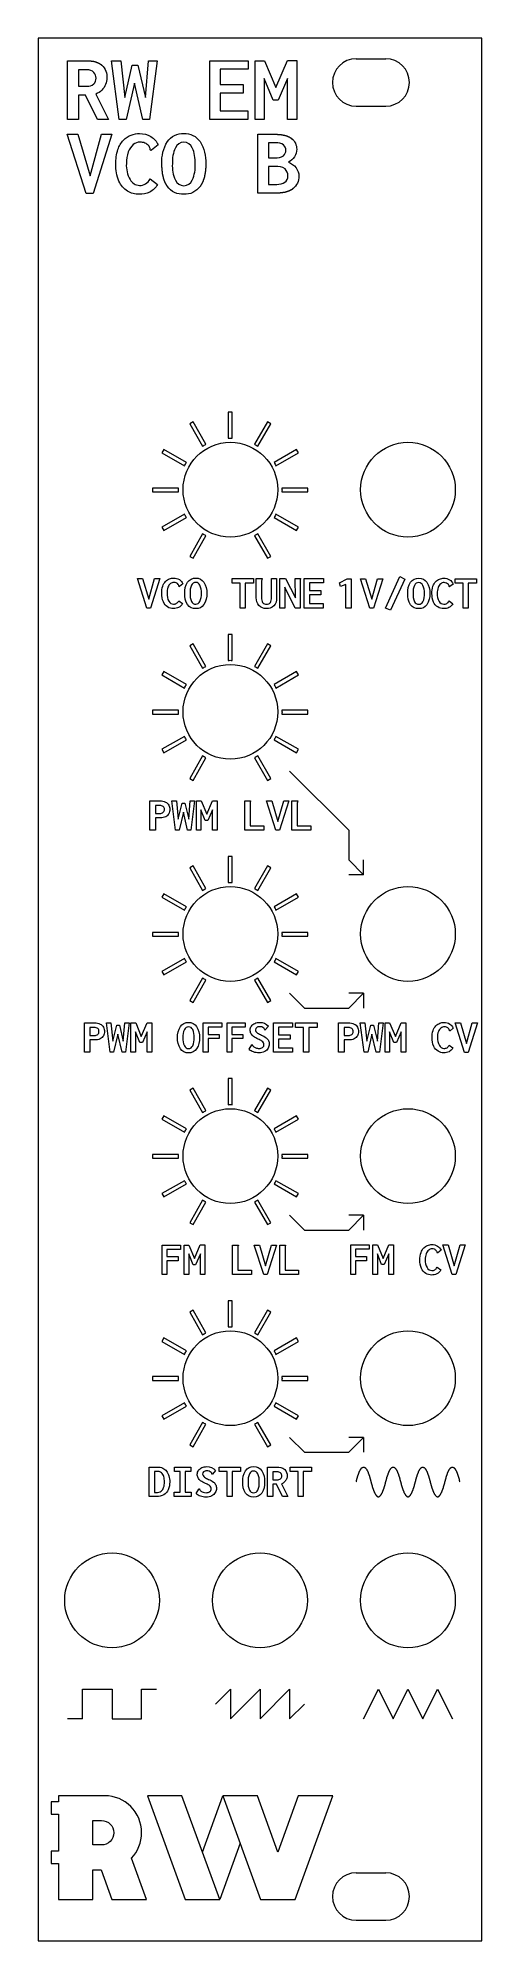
# Model space of a CAD drawing. Header units: millimetres. Extents: x 0 to 30, y 0 to 128.
import ezdxf

# ---------------------------------------------------------------- set-up
doc = ezdxf.new("R2010")
doc.units = ezdxf.units.MM
doc.layers.add('Cuts', color=1, linetype='Continuous', lineweight=13, true_color=0xff0000)
doc.layers.add('VectorEngraving', color=5, linetype='Continuous', lineweight=13, true_color=0x0000ff)

msp = doc.modelspace()

# ---------------------------------------------------------------- linework, layer by layer
at = {"layer": 'Cuts', "color": 1, "true_color": 0xff0000}
for p, q in [((30, 128.5), (0, 128.5)), ((0, 128.5), (0, 0)), ((30, 0), (30, 128.5)), ((21.5, 127.1), (23.5, 127.1)), ((21.5, 123.9), (23.5, 123.9)), ((21.5, 4.6), (23.5, 4.6)), ((21.5, 1.4), (23.5, 1.4)), ((0, 0), (30, 0))]:
    msp.add_line(p, q, dxfattribs=at)
for centre in [(13, 98), (25, 98), (13, 83), (13, 68), (25, 68), (13, 53), (25, 53), (13, 38), (25, 38), (5, 23), (15, 23), (25, 23)]:
    msp.add_circle(centre, 3.2, dxfattribs=at)
for centre, start, end in [((21.5, 125.5), 90, 270), ((23.5, 125.5), 270, 90), ((21.5, 3), 90, 270), ((23.5, 3), 270, 90)]:
    msp.add_arc(centre, 1.6, start, end, dxfattribs=at)
at = {"layer": 'VectorEngraving'}
for p, q in [((17, 79), (21, 75)), ((21, 75), (21, 73)), ((21, 73), (22, 72)), ((22, 72), (21, 72)), ((22, 72), (22, 73)), ((17, 64), (18, 63)), ((18, 63), (21, 63)), ((21, 63), (22, 64)), ((22, 64), (21, 64)), ((22, 64), (22, 63)), ((17, 49), (18, 48)), ((21, 48), (22, 49)), ((22, 49), (21, 49)), ((22, 49), (22, 48)), ((18, 48), (21, 48)), ((17, 34), (18, 33)), ((21, 33), (22, 34)), ((22, 34), (21, 34)), ((22, 34), (22, 33)), ((18, 33), (21, 33)), ((3, 15), (3, 17)), ((3, 17), (5, 17)), ((5, 17), (5, 15)), ((7, 15), (7, 17)), ((7, 17), (8, 17)), ((13, 17), (12, 16)), ((13, 15), (15, 17)), ((13, 17), (13, 15)), ((15, 17), (15, 15)), ((15, 15), (17, 17)), ((17, 17), (17, 15)), ((22, 15), (23, 17)), ((23, 17), (24, 15)), ((24, 15), (25, 17)), ((25, 17), (26, 15)), ((26, 15), (27, 17)), ((27, 17), (28, 15)), ((17, 15), (18, 16)), ((3, 15), (2, 15)), ((5, 15), (7, 15))]:
    msp.add_line(p, q, dxfattribs=at)
at = {"layer": 'VectorEngraving', "color": 5, "true_color": 0x0000ff}
for p, q in [((11.11, 6), (12.49, 9.81)), ((13.66, 6.6), (12.28, 2.79))]:
    msp.add_line(p, q, dxfattribs=at)
at = {"layer": 'VectorEngraving', "color": 5, "true_color": 0x0000ff, "flags": 128}
for points in [[(2, 123), (2, 126.97), (3.26, 126.97), (3.26, 126.97), (3.27, 126.97), (3.27, 126.97), (3.28, 126.97), (3.29, 126.97), (3.29, 126.97), (3.3, 126.97), (3.3, 126.97), (3.31, 126.97), (3.31, 126.97), (3.32, 126.97), (3.32, 126.97), (3.33, 126.97), (3.34, 126.97), (3.34, 126.97), (3.35, 126.97), (3.35, 126.97), (3.36, 126.97), (3.36, 126.97), (3.37, 126.97), (3.37, 126.97), (3.38, 126.97), (3.38, 126.97), (3.39, 126.97), (3.4, 126.97), (3.4, 126.97), (3.41, 126.97), (3.41, 126.97), (3.42, 126.97), (3.42, 126.97), (3.43, 126.97), (3.43, 126.97), (3.44, 126.97), (3.44, 126.97), (3.45, 126.97), (3.45, 126.97), (3.46, 126.97), (3.46, 126.97), (3.47, 126.97), (3.47, 126.97), (3.48, 126.97), (3.48, 126.97), (3.49, 126.97), (3.5, 126.97), (3.5, 126.96), (3.51, 126.96), (3.51, 126.96), (3.52, 126.96), (3.52, 126.96), (3.53, 126.96), (3.53, 126.96), (3.54, 126.96), (3.54, 126.96), (3.55, 126.96), (3.55, 126.96), (3.56, 126.96), (3.56, 126.96), (3.57, 126.96), (3.57, 126.96), (3.58, 126.96), (3.58, 126.96), (3.59, 126.96), (3.59, 126.96), (3.6, 126.95), (3.6, 126.95), (3.61, 126.95), (3.61, 126.95), (3.62, 126.95), (3.62, 126.95), (3.63, 126.95), (3.63, 126.95), (3.64, 126.95), (3.64, 126.95), (3.64, 126.95), (3.65, 126.95), (3.65, 126.95), (3.66, 126.95), (3.66, 126.94), (3.67, 126.94), (3.67, 126.94), (3.68, 126.94), (3.68, 126.94), (3.69, 126.94), (3.69, 126.94), (3.7, 126.94), (3.7, 126.94), (3.71, 126.94), (3.71, 126.94), (3.72, 126.94), (3.72, 126.94), (3.72, 126.93), (3.73, 126.93), (3.73, 126.93), (3.74, 126.93), (3.74, 126.93), (3.75, 126.93), (3.75, 126.93), (3.76, 126.93), (3.76, 126.93), (3.77, 126.93), (3.77, 126.92), (3.77, 126.92), (3.78, 126.92), (3.78, 126.92), (3.79, 126.92), (3.79, 126.92), (3.8, 126.92), (3.8, 126.92), (3.81, 126.92), (3.81, 126.92), (3.81, 126.91), (3.82, 126.91), (3.82, 126.91), (3.83, 126.91), (3.83, 126.91), (3.84, 126.91), (3.84, 126.91), (3.84, 126.91), (3.85, 126.91), (3.85, 126.9), (3.86, 126.9), (3.86, 126.9), (3.87, 126.9), (3.87, 126.9), (3.87, 126.9), (3.88, 126.9), (3.88, 126.9), (3.89, 126.89), (3.89, 126.89), (3.89, 126.89), (3.9, 126.89), (3.9, 126.89), (3.91, 126.89), (3.91, 126.89), (3.92, 126.89), (3.92, 126.88), (3.92, 126.88), (3.93, 126.88), (3.93, 126.88), (3.94, 126.88), (3.94, 126.88), (3.94, 126.88), (3.95, 126.88), (3.95, 126.87), (3.96, 126.87), (3.96, 126.87), (3.96, 126.87), (3.97, 126.87), (3.97, 126.87), (3.98, 126.87), (3.98, 126.86), (3.98, 126.86), (3.99, 126.86), (3.99, 126.86), (3.99, 126.86), (4, 126.86), (4, 126.85), (4.01, 126.85), (4.01, 126.85), (4.01, 126.85), (4.02, 126.85), (4.02, 126.85), (4.02, 126.85), (4.03, 126.84), (4.03, 126.84), (4.04, 126.84), (4.04, 126.84), (4.04, 126.84), (4.05, 126.84), (4.05, 126.83), (4.05, 126.83), (4.06, 126.83), (4.06, 126.83), (4.07, 126.83), (4.07, 126.83), (4.07, 126.82), (4.08, 126.82), (4.08, 126.82), (4.08, 126.82), (4.09, 126.82), (4.09, 126.82), (4.09, 126.81), (4.1, 126.81), (4.1, 126.81), (4.1, 126.81), (4.11, 126.81), (4.11, 126.8), (4.11, 126.8), (4.12, 126.8), (4.12, 126.8), (4.13, 126.8), (4.13, 126.8), (4.13, 126.79), (4.14, 126.79), (4.14, 126.79), (4.14, 126.79), (4.15, 126.79), (4.15, 126.78), (4.15, 126.78), (4.16, 126.78), (4.16, 126.78), (4.16, 126.78), (4.17, 126.77), (4.17, 126.77), (4.17, 126.77), (4.18, 126.77), (4.18, 126.77), (4.18, 126.76), (4.18, 126.76), (4.19, 126.76), (4.19, 126.76), (4.19, 126.76), (4.2, 126.75), (4.2, 126.75), (4.2, 126.75), (4.21, 126.75), (4.21, 126.75), (4.21, 126.74), (4.22, 126.74), (4.22, 126.74), (4.22, 126.74), (4.23, 126.73), (4.23, 126.73), (4.23, 126.73), (4.23, 126.73), (4.24, 126.73), (4.24, 126.72), (4.24, 126.72), (4.25, 126.72), (4.25, 126.72), (4.25, 126.71), (4.26, 126.71), (4.26, 126.71), (4.26, 126.71), (4.26, 126.71), (4.27, 126.7), (4.27, 126.7), (4.27, 126.7), (4.28, 126.7), (4.28, 126.69), (4.28, 126.69), (4.28, 126.69), (4.29, 126.69), (4.29, 126.68), (4.29, 126.68), (4.29, 126.68), (4.3, 126.68), (4.3, 126.68), (4.3, 126.67), (4.31, 126.67), (4.31, 126.67), (4.31, 126.67), (4.31, 126.66), (4.32, 126.66), (4.32, 126.66), (4.32, 126.66, -0.21489), (4.66, 125.81, -0.100191), (4.57, 125.37, -0.09654), (4.31, 124.98, -0.110602), (3.91, 124.72), (4.77, 123), (4.01, 123), (3.21, 124.65), (2.73, 124.65), (2.73, 123)], [(2.73, 125.25), (3.31, 125.25, 0.191831), (3.77, 125.4, 0.215461), (3.92, 125.79, 0.19551), (3.77, 126.18, 0.214661), (3.31, 126.35), (2.73, 126.35)]]:
    msp.add_lwpolyline(points, format="xyb", close=True, dxfattribs=at)
for points in [[(5.49, 123), (4.97, 126.97), (5.59, 126.97), (5.86, 124.48), (6.37, 126.66), (6.75, 126.66), (7.26, 124.49), (7.47, 126.97), (8.06, 126.97), (7.54, 123), (7.09, 123), (6.53, 125.45), (5.95, 123)], [(11.61, 123), (11.61, 126.97), (14.2, 126.97), (14.2, 126.39), (12.31, 126.39), (12.31, 125.37), (13.86, 125.37), (13.86, 124.77), (12.31, 124.77), (12.31, 123.59), (14.18, 123.59), (14.18, 123)], [(14.67, 123), (14.67, 126.97), (15.3, 126.97), (16.08, 125.15), (16.85, 126.98), (17.48, 126.98), (17.48, 123), (16.85, 123), (16.85, 125.78), (16.23, 124.31), (15.88, 124.31), (15.29, 125.77), (15.29, 123)]]:
    msp.add_lwpolyline(points, close=True, dxfattribs=at)
at = {"layer": 'VectorEngraving', "flags": 128}
for points in [[(3.25, 118.01), (1.97, 122), (2.69, 122), (3.52, 119.2), (4.3, 122), (4.99, 122), (3.73, 118.01)], [(7.35, 90.01), (6.72, 92), (7.07, 92), (7.49, 90.6), (7.88, 92), (8.23, 92), (7.6, 90.01)], [(13.65, 90.01), (13.65, 91.7), (13.12, 91.7), (13.12, 92), (14.56, 92), (14.56, 91.7), (14, 91.7), (14, 90.01)], [(17.99, 90.01), (17.99, 92), (19.28, 92), (19.28, 91.71), (18.34, 91.71), (18.34, 91.2), (19.12, 91.2), (19.12, 90.9), (18.34, 90.9), (18.34, 90.31), (19.27, 90.31), (19.27, 90.01)], [(20.8, 90), (20.8, 91.6), (20.44, 91.47), (20.37, 91.71), (20.9, 91.99), (21.17, 91.99), (21.17, 90)], [(22.42, 90), (21.79, 91.99), (22.14, 91.99), (22.56, 90.6), (22.95, 91.99), (23.3, 91.99), (22.67, 90)], [(23.81, 89.87), (23.48, 90.01), (24.46, 92.13), (24.78, 91.97)], [(28.72, 90), (28.72, 91.69), (28.19, 91.69), (28.19, 91.99), (29.63, 91.99), (29.63, 91.69), (29.07, 91.69), (29.07, 90)], [(9.3, 75.01), (9.04, 76.99), (9.35, 76.99), (9.48, 75.75), (9.74, 76.84), (9.93, 76.84), (10.19, 75.75), (10.29, 76.99), (10.58, 76.99), (10.33, 75.01), (10.1, 75.01), (9.82, 76.23), (9.53, 75.01)], [(10.7, 75.01), (10.7, 76.99), (11.02, 76.99), (11.4, 76.08), (11.79, 77), (12.11, 77), (12.11, 75.01), (11.79, 75.01), (11.79, 76.39), (11.48, 75.66), (11.3, 75.66), (11.01, 76.39), (11.01, 75.01)], [(16.07, 75), (15.43, 76.99), (15.79, 76.99), (16.21, 75.6), (16.6, 76.99), (16.95, 76.99), (16.31, 75)], [(4.88, 60.01), (4.62, 62), (4.93, 62), (5.06, 60.75), (5.32, 61.84), (5.51, 61.84), (5.76, 60.75), (5.87, 62), (6.16, 62), (5.9, 60.01), (5.68, 60.01), (5.4, 61.23), (5.11, 60.01)], [(6.28, 60.01), (6.28, 62), (6.6, 62), (6.98, 61.08), (7.37, 62), (7.68, 62), (7.68, 60.01), (7.37, 60.01), (7.37, 61.4), (7.06, 60.67), (6.88, 60.67), (6.59, 61.39), (6.59, 60.01)], [(11.17, 60.01), (11.17, 62), (12.41, 62), (12.41, 61.71), (11.49, 61.71), (11.49, 61.22), (12.24, 61.22), (12.24, 60.93), (11.49, 60.93), (11.49, 60.01)], [(12.77, 60.01), (12.77, 62), (14, 62), (14, 61.71), (13.09, 61.71), (13.09, 61.22), (13.83, 61.22), (13.83, 60.93), (13.09, 60.93), (13.09, 60.01)], [(15.91, 60.01), (15.91, 62), (17.2, 62), (17.2, 61.7), (16.26, 61.7), (16.26, 61.19), (17.03, 61.19), (17.03, 60.9), (16.26, 60.9), (16.26, 60.3), (17.19, 60.3), (17.19, 60.01)], [(17.95, 60.01), (17.95, 61.69), (17.41, 61.69), (17.41, 62), (18.86, 62), (18.86, 61.69), (18.29, 61.69), (18.29, 60.01)], [(22.04, 60.01), (21.78, 62), (22.09, 62), (22.23, 60.75), (22.48, 61.84), (22.67, 61.84), (22.93, 60.75), (23.04, 62), (23.33, 62), (23.07, 60.01), (22.84, 60.01), (22.56, 61.23), (22.28, 60.01)], [(23.45, 60.01), (23.45, 62), (23.76, 62), (24.15, 61.08), (24.53, 62), (24.85, 62), (24.85, 60.01), (24.54, 60.01), (24.54, 61.4), (24.22, 60.67), (24.05, 60.67), (23.76, 61.39), (23.76, 60.01)], [(28.82, 60), (28.18, 62), (28.54, 62), (28.95, 60.6), (29.34, 62), (29.69, 62), (29.06, 60)], [(8.39, 45.01), (8.39, 46.99), (9.63, 46.99), (9.63, 46.7), (8.71, 46.7), (8.71, 46.22), (9.46, 46.22), (9.46, 45.93), (8.71, 45.93), (8.71, 45.01)], [(9.88, 45.01), (9.88, 46.99), (10.19, 46.99), (10.58, 46.08), (10.96, 47), (11.28, 47), (11.28, 45.01), (10.97, 45.01), (10.97, 46.39), (10.65, 45.66), (10.48, 45.66), (10.19, 46.39), (10.19, 45.01)], [(15.25, 45), (14.61, 46.99), (14.97, 46.99), (15.38, 45.6), (15.77, 46.99), (16.12, 46.99), (15.49, 45)], [(21.13, 45.01), (21.13, 47), (22.37, 47), (22.37, 46.71), (21.46, 46.71), (21.46, 46.23), (22.2, 46.23), (22.2, 45.93), (21.46, 45.93), (21.46, 45.01)], [(22.62, 45.01), (22.62, 47), (22.94, 47), (23.32, 46.08), (23.71, 47), (24.02, 47), (24.02, 45.01), (23.71, 45.01), (23.71, 46.4), (23.4, 45.67), (23.22, 45.67), (22.93, 46.39), (22.93, 45.01)], [(27.99, 45), (27.35, 47), (27.71, 47), (28.13, 45.6), (28.52, 47), (28.87, 47), (28.23, 45)], [(9.21, 30.01), (9.21, 30.3), (9.6, 30.3), (9.6, 31.71), (9.23, 31.71), (9.23, 32), (10.33, 32), (10.33, 31.71), (9.94, 31.71), (9.94, 30.3), (10.34, 30.3), (10.34, 30.01)], [(12.78, 30.01), (12.78, 31.69), (12.25, 31.69), (12.25, 32), (13.69, 32), (13.69, 31.69), (13.13, 31.69), (13.13, 30.01)], [(17.57, 30.01), (17.57, 31.69), (17.03, 31.69), (17.03, 32), (18.48, 32), (18.48, 31.69), (17.91, 31.69), (17.91, 30.01)]]:
    msp.add_lwpolyline(points, close=True, dxfattribs=at)
for points in [[(6.84, 117.95, -0.137181), (6.04, 118.17, -0.152134), (5.47, 118.83, -0.109573), (5.26, 119.99, -0.085497), (5.4, 120.97, -0.110549), (5.78, 121.61, -0.109274), (6.3, 121.95, -0.089414), (6.86, 122.05, -0.144279), (7.63, 121.85, -0.15015), (8.12, 121.28), (7.67, 120.94), (7.62, 120.91), (7.58, 120.96, 0.11408), (7.57, 121.05, 0.04611), (7.51, 121.19, 0.120563), (7.22, 121.41, 0.097397), (6.9, 121.47, 0.171045), (6.44, 121.31, 0.132489), (6.1, 120.82, 0.095776), (5.97, 120.02, 0.142464), (6.22, 118.94, 0.270554), (6.86, 118.55, 0.136035), (7.26, 118.65, 0.125476), (7.58, 118.99), (8.08, 118.62, -0.142497), (7.55, 118.1, -0.116168)], [(9.85, 117.95, -0.25913), (8.74, 118.48), (8.74, 118.49), (8.74, 118.49), (8.74, 118.49), (8.73, 118.5), (8.73, 118.5), (8.73, 118.51), (8.72, 118.51), (8.72, 118.52), (8.72, 118.52), (8.72, 118.52), (8.71, 118.53), (8.71, 118.53), (8.71, 118.54), (8.7, 118.54), (8.7, 118.55), (8.7, 118.55), (8.7, 118.56), (8.69, 118.56), (8.69, 118.56), (8.69, 118.57), (8.69, 118.57), (8.68, 118.58), (8.68, 118.58), (8.68, 118.59), (8.67, 118.59), (8.67, 118.6), (8.67, 118.6), (8.67, 118.6), (8.66, 118.61), (8.66, 118.61), (8.66, 118.62), (8.66, 118.62), (8.65, 118.63), (8.65, 118.63), (8.65, 118.64), (8.65, 118.64), (8.64, 118.65), (8.64, 118.65), (8.64, 118.66), (8.64, 118.66), (8.63, 118.67), (8.63, 118.67), (8.63, 118.67), (8.63, 118.68), (8.62, 118.68), (8.62, 118.69), (8.62, 118.69), (8.62, 118.7), (8.61, 118.7), (8.61, 118.71), (8.61, 118.71), (8.61, 118.72), (8.6, 118.72), (8.6, 118.73), (8.6, 118.73), (8.6, 118.74), (8.6, 118.74), (8.59, 118.75), (8.59, 118.75), (8.59, 118.76), (8.59, 118.76), (8.58, 118.77), (8.58, 118.77), (8.58, 118.78), (8.58, 118.78), (8.58, 118.79), (8.57, 118.79), (8.57, 118.8), (8.57, 118.8), (8.57, 118.81), (8.56, 118.81), (8.56, 118.82), (8.56, 118.82), (8.56, 118.83), (8.56, 118.83), (8.55, 118.84), (8.55, 118.85), (8.55, 118.85), (8.55, 118.86), (8.55, 118.86), (8.54, 118.87), (8.54, 118.87), (8.54, 118.88), (8.54, 118.88), (8.54, 118.89), (8.53, 118.89), (8.53, 118.9), (8.53, 118.9), (8.53, 118.91), (8.53, 118.91), (8.52, 118.92), (8.52, 118.93), (8.52, 118.93), (8.52, 118.94), (8.52, 118.94), (8.52, 118.95), (8.51, 118.95), (8.51, 118.96), (8.51, 118.96), (8.51, 118.97), (8.51, 118.98), (8.5, 118.98), (8.5, 118.99), (8.5, 118.99), (8.5, 119), (8.5, 119), (8.5, 119.01), (8.49, 119.01), (8.49, 119.02), (8.49, 119.03), (8.49, 119.03), (8.49, 119.04), (8.49, 119.04), (8.48, 119.05), (8.48, 119.05), (8.48, 119.06), (8.48, 119.07), (8.48, 119.07), (8.48, 119.08), (8.47, 119.08), (8.47, 119.09), (8.47, 119.1), (8.47, 119.1), (8.47, 119.11), (8.47, 119.11), (8.47, 119.12), (8.46, 119.13), (8.46, 119.13), (8.46, 119.14), (8.46, 119.14), (8.46, 119.15), (8.46, 119.15), (8.45, 119.16), (8.45, 119.17), (8.45, 119.17), (8.45, 119.18), (8.45, 119.19), (8.45, 119.19), (8.45, 119.2), (8.45, 119.2), (8.44, 119.21), (8.44, 119.22), (8.44, 119.22), (8.44, 119.23), (8.44, 119.23), (8.44, 119.24), (8.44, 119.25), (8.44, 119.25), (8.43, 119.26), (8.43, 119.27), (8.43, 119.27), (8.43, 119.28), (8.43, 119.28), (8.43, 119.29), (8.43, 119.3), (8.43, 119.3), (8.42, 119.31), (8.42, 119.32), (8.42, 119.32), (8.42, 119.33), (8.42, 119.34), (8.42, 119.34), (8.42, 119.35), (8.42, 119.35), (8.42, 119.36), (8.41, 119.37), (8.41, 119.37), (8.41, 119.38), (8.41, 119.39), (8.41, 119.39), (8.41, 119.4), (8.41, 119.41), (8.41, 119.41), (8.41, 119.42), (8.41, 119.43), (8.4, 119.43), (8.4, 119.44), (8.4, 119.45), (8.4, 119.45), (8.4, 119.46), (8.4, 119.47), (8.4, 119.47), (8.4, 119.48), (8.4, 119.49), (8.4, 119.49), (8.4, 119.5), (8.4, 119.51), (8.39, 119.51), (8.39, 119.52), (8.39, 119.53), (8.39, 119.53), (8.39, 119.54), (8.39, 119.55), (8.39, 119.55), (8.39, 119.56), (8.39, 119.57), (8.39, 119.57), (8.39, 119.58), (8.39, 119.59), (8.39, 119.6), (8.39, 119.6), (8.38, 119.61), (8.38, 119.62), (8.38, 119.62), (8.38, 119.63), (8.38, 119.64), (8.38, 119.64), (8.38, 119.65), (8.38, 119.66), (8.38, 119.67), (8.38, 119.67), (8.38, 119.68), (8.38, 119.69), (8.38, 119.69), (8.38, 119.7), (8.38, 119.71), (8.38, 119.72), (8.38, 119.72), (8.38, 119.73), (8.38, 119.74), (8.38, 119.74), (8.37, 119.75), (8.37, 119.76), (8.37, 119.77), (8.37, 119.77), (8.37, 119.78), (8.37, 119.79), (8.37, 119.8), (8.37, 119.8), (8.37, 119.81), (8.37, 119.82), (8.37, 119.82), (8.37, 119.83), (8.37, 119.84), (8.37, 119.85), (8.37, 119.85), (8.37, 119.86), (8.37, 119.87), (8.37, 119.88), (8.37, 119.88), (8.37, 119.89), (8.37, 119.9), (8.37, 119.91), (8.37, 119.91), (8.37, 119.92), (8.37, 119.93), (8.37, 119.94), (8.37, 119.95), (8.37, 119.95), (8.37, 119.96), (8.37, 119.97), (8.37, 119.98), (8.37, 119.98), (8.37, 119.99), (8.37, 120), (8.37, 120.01, -0.152055), (8.74, 121.51, -0.260989), (9.85, 122.05, -0.259889), (10.95, 121.51, -0.153236), (11.33, 120.01), (11.33, 120), (11.33, 119.99), (11.33, 119.98), (11.33, 119.98), (11.33, 119.97), (11.33, 119.96), (11.33, 119.95), (11.33, 119.95), (11.33, 119.94), (11.33, 119.93), (11.33, 119.92), (11.33, 119.91), (11.33, 119.91), (11.33, 119.9), (11.33, 119.89), (11.33, 119.88), (11.33, 119.88), (11.33, 119.87), (11.33, 119.86), (11.33, 119.85), (11.33, 119.85), (11.33, 119.84), (11.33, 119.83), (11.33, 119.82), (11.33, 119.82), (11.33, 119.81), (11.33, 119.8), (11.33, 119.8), (11.33, 119.79), (11.33, 119.78), (11.33, 119.77), (11.33, 119.77), (11.33, 119.76), (11.33, 119.75), (11.33, 119.74), (11.33, 119.74), (11.33, 119.73), (11.33, 119.72), (11.33, 119.72), (11.33, 119.71), (11.32, 119.7), (11.32, 119.69), (11.32, 119.69), (11.32, 119.68), (11.32, 119.67), (11.32, 119.67), (11.32, 119.66), (11.32, 119.65), (11.32, 119.64), (11.32, 119.64), (11.32, 119.63), (11.32, 119.62), (11.32, 119.62), (11.32, 119.61), (11.32, 119.6), (11.32, 119.6), (11.32, 119.59), (11.32, 119.58), (11.31, 119.57), (11.31, 119.57), (11.31, 119.56), (11.31, 119.55), (11.31, 119.55), (11.31, 119.54), (11.31, 119.53), (11.31, 119.53), (11.31, 119.52), (11.31, 119.51), (11.31, 119.51), (11.31, 119.5), (11.31, 119.49), (11.3, 119.49), (11.3, 119.48), (11.3, 119.47), (11.3, 119.47), (11.3, 119.46), (11.3, 119.45), (11.3, 119.45), (11.3, 119.44), (11.3, 119.43), (11.3, 119.43), (11.3, 119.42), (11.29, 119.41), (11.29, 119.41), (11.29, 119.4), (11.29, 119.39), (11.29, 119.39), (11.29, 119.38), (11.29, 119.37), (11.29, 119.37), (11.29, 119.36), (11.29, 119.35), (11.28, 119.35), (11.28, 119.34), (11.28, 119.34), (11.28, 119.33), (11.28, 119.32), (11.28, 119.32), (11.28, 119.31), (11.28, 119.3), (11.28, 119.3), (11.27, 119.29), (11.27, 119.28), (11.27, 119.28), (11.27, 119.27), (11.27, 119.27), (11.27, 119.26), (11.27, 119.25), (11.27, 119.25), (11.26, 119.24), (11.26, 119.23), (11.26, 119.23), (11.26, 119.22), (11.26, 119.22), (11.26, 119.21), (11.26, 119.2), (11.26, 119.2), (11.25, 119.19), (11.25, 119.19), (11.25, 119.18), (11.25, 119.17), (11.25, 119.17), (11.25, 119.16), (11.25, 119.15), (11.24, 119.15), (11.24, 119.14), (11.24, 119.14), (11.24, 119.13), (11.24, 119.13), (11.24, 119.12), (11.24, 119.11), (11.23, 119.11), (11.23, 119.1), (11.23, 119.1), (11.23, 119.09), (11.23, 119.08), (11.23, 119.08), (11.22, 119.07), (11.22, 119.07), (11.22, 119.06), (11.22, 119.05), (11.22, 119.05), (11.22, 119.04), (11.21, 119.04), (11.21, 119.03), (11.21, 119.03), (11.21, 119.02), (11.21, 119.01), (11.21, 119.01), (11.2, 119), (11.2, 119), (11.2, 118.99), (11.2, 118.99), (11.2, 118.98), (11.2, 118.98), (11.19, 118.97), (11.19, 118.96), (11.19, 118.96), (11.19, 118.95), (11.19, 118.95), (11.18, 118.94), (11.18, 118.94), (11.18, 118.93), (11.18, 118.93), (11.18, 118.92), (11.17, 118.91), (11.17, 118.91), (11.17, 118.9), (11.17, 118.9), (11.17, 118.89), (11.17, 118.89), (11.16, 118.88), (11.16, 118.88), (11.16, 118.87), (11.16, 118.87), (11.16, 118.86), (11.15, 118.86), (11.15, 118.85), (11.15, 118.85), (11.15, 118.84), (11.14, 118.83), (11.14, 118.83), (11.14, 118.82), (11.14, 118.82), (11.14, 118.81), (11.13, 118.81), (11.13, 118.8), (11.13, 118.8), (11.13, 118.79), (11.13, 118.79), (11.12, 118.78), (11.12, 118.78), (11.12, 118.77), (11.12, 118.77), (11.11, 118.76), (11.11, 118.76), (11.11, 118.75), (11.11, 118.75), (11.11, 118.74), (11.1, 118.74), (11.1, 118.73), (11.1, 118.73), (11.1, 118.72), (11.09, 118.72), (11.09, 118.71), (11.09, 118.71), (11.09, 118.7), (11.08, 118.7), (11.08, 118.69), (11.08, 118.69), (11.08, 118.68), (11.07, 118.68), (11.07, 118.67), (11.07, 118.67), (11.07, 118.67), (11.06, 118.66), (11.06, 118.66), (11.06, 118.65), (11.06, 118.65), (11.05, 118.64), (11.05, 118.64), (11.05, 118.63), (11.05, 118.63), (11.04, 118.62), (11.04, 118.62), (11.04, 118.61), (11.04, 118.61), (11.03, 118.6), (11.03, 118.6), (11.03, 118.6), (11.03, 118.59), (11.02, 118.59), (11.02, 118.58), (11.02, 118.58), (11.01, 118.57), (11.01, 118.57), (11.01, 118.56), (11.01, 118.56), (11, 118.56), (11, 118.55), (11, 118.55), (11, 118.54), (10.99, 118.54), (10.99, 118.53), (10.99, 118.53), (10.98, 118.52), (10.98, 118.52), (10.98, 118.52), (10.98, 118.51), (10.97, 118.51), (10.97, 118.5), (10.97, 118.5), (10.96, 118.49), (10.96, 118.49), (10.96, 118.49), (10.95, 118.48, -0.258046)], [(9.85, 118.53, 0.29242), (10.42, 118.9, 0.121433), (10.62, 120.01, 0.120267), (10.42, 121.09, 0.296602), (9.85, 121.47, 0.299569), (9.28, 121.09, 0.118638), (9.08, 120.01, 0.119784), (9.28, 118.9, 0.295261)], [(14.86, 118.02), (14.86, 122), (16.07, 122), (16.08, 122), (16.08, 122), (16.09, 122), (16.1, 122), (16.1, 122), (16.11, 122), (16.11, 122), (16.12, 122), (16.12, 122), (16.13, 122), (16.13, 122), (16.14, 122), (16.14, 122), (16.15, 122), (16.16, 122), (16.16, 122), (16.17, 122), (16.17, 122), (16.18, 122), (16.18, 122), (16.19, 122), (16.19, 121.99), (16.2, 121.99), (16.2, 121.99), (16.21, 121.99), (16.21, 121.99), (16.22, 121.99), (16.22, 121.99), (16.23, 121.99), (16.24, 121.99), (16.24, 121.99), (16.25, 121.99), (16.25, 121.99), (16.26, 121.99), (16.26, 121.99), (16.27, 121.99), (16.27, 121.99), (16.28, 121.99), (16.28, 121.99), (16.29, 121.99), (16.29, 121.99), (16.3, 121.99), (16.3, 121.99), (16.31, 121.99), (16.31, 121.99), (16.32, 121.99), (16.32, 121.99), (16.33, 121.99), (16.33, 121.99), (16.34, 121.99), (16.34, 121.99), (16.35, 121.99), (16.35, 121.98), (16.36, 121.98), (16.36, 121.98), (16.37, 121.98), (16.37, 121.98), (16.38, 121.98), (16.38, 121.98), (16.39, 121.98), (16.39, 121.98), (16.4, 121.98), (16.4, 121.98), (16.41, 121.98), (16.41, 121.98), (16.42, 121.98), (16.42, 121.98), (16.43, 121.98), (16.43, 121.98), (16.44, 121.98), (16.44, 121.98), (16.45, 121.97), (16.45, 121.97), (16.45, 121.97), (16.46, 121.97), (16.46, 121.97), (16.47, 121.97), (16.47, 121.97), (16.48, 121.97), (16.48, 121.97), (16.49, 121.97), (16.49, 121.97), (16.5, 121.97), (16.5, 121.97), (16.51, 121.97), (16.51, 121.97), (16.52, 121.96), (16.52, 121.96), (16.52, 121.96), (16.53, 121.96), (16.53, 121.96), (16.54, 121.96), (16.54, 121.96), (16.55, 121.96), (16.55, 121.96), (16.56, 121.96), (16.56, 121.96), (16.57, 121.96), (16.57, 121.96), (16.57, 121.95), (16.58, 121.95), (16.58, 121.95), (16.59, 121.95), (16.59, 121.95), (16.6, 121.95), (16.6, 121.95), (16.61, 121.95), (16.61, 121.95), (16.61, 121.95), (16.62, 121.95), (16.62, 121.94), (16.63, 121.94), (16.63, 121.94), (16.64, 121.94), (16.64, 121.94), (16.64, 121.94), (16.65, 121.94), (16.65, 121.94), (16.66, 121.94), (16.66, 121.94), (16.67, 121.93), (16.67, 121.93), (16.67, 121.93), (16.68, 121.93), (16.68, 121.93), (16.69, 121.93), (16.69, 121.93), (16.69, 121.93), (16.7, 121.93), (16.7, 121.92), (16.71, 121.92), (16.71, 121.92), (16.72, 121.92), (16.72, 121.92), (16.72, 121.92), (16.73, 121.92), (16.73, 121.92), (16.74, 121.92), (16.74, 121.91), (16.74, 121.91), (16.75, 121.91), (16.75, 121.91), (16.76, 121.91), (16.76, 121.91), (16.76, 121.91), (16.77, 121.91), (16.77, 121.9), (16.78, 121.9), (16.78, 121.9), (16.78, 121.9), (16.79, 121.9), (16.79, 121.9), (16.79, 121.9), (16.8, 121.9), (16.8, 121.89), (16.81, 121.89), (16.81, 121.89), (16.81, 121.89), (16.82, 121.89), (16.82, 121.89), (16.83, 121.89), (16.83, 121.88), (16.83, 121.88), (16.84, 121.88), (16.84, 121.88), (16.84, 121.88), (16.85, 121.88), (16.85, 121.88), (16.85, 121.87), (16.86, 121.87), (16.86, 121.87), (16.87, 121.87), (16.87, 121.87), (16.87, 121.87), (16.88, 121.87), (16.88, 121.86), (16.88, 121.86), (16.89, 121.86), (16.89, 121.86), (16.89, 121.86), (16.9, 121.86), (16.9, 121.86), (16.91, 121.85), (16.91, 121.85), (16.91, 121.85), (16.92, 121.85), (16.92, 121.85), (16.92, 121.85), (16.93, 121.84), (16.93, 121.84), (16.93, 121.84), (16.94, 121.84), (16.94, 121.84), (16.94, 121.84), (16.95, 121.83), (16.95, 121.83), (16.95, 121.83), (16.96, 121.83), (16.96, 121.83), (16.96, 121.83), (16.97, 121.82), (16.97, 121.82), (16.97, 121.82), (16.98, 121.82), (16.98, 121.82), (16.98, 121.82), (16.99, 121.81), (16.99, 121.81), (16.99, 121.81), (17, 121.81), (17, 121.81), (17, 121.8), (17.01, 121.8), (17.01, 121.8), (17.01, 121.8), (17.02, 121.8), (17.02, 121.8), (17.02, 121.79), (17.02, 121.79), (17.03, 121.79), (17.03, 121.79), (17.03, 121.79), (17.04, 121.78), (17.04, 121.78), (17.04, 121.78), (17.05, 121.78), (17.05, 121.78), (17.05, 121.77), (17.06, 121.77), (17.06, 121.77), (17.06, 121.77), (17.06, 121.77), (17.07, 121.76), (17.07, 121.76), (17.07, 121.76), (17.08, 121.76), (17.08, 121.76), (17.08, 121.75), (17.08, 121.75), (17.09, 121.75), (17.09, 121.75), (17.09, 121.75), (17.1, 121.74), (17.1, 121.74), (17.1, 121.74), (17.1, 121.74), (17.11, 121.74), (17.11, 121.73), (17.11, 121.73), (17.12, 121.73), (17.12, 121.73), (17.12, 121.73), (17.12, 121.72), (17.13, 121.72), (17.13, 121.72), (17.13, 121.72, -0.23768), (17.48, 120.99, -0.133487), (17.33, 120.49, -0.174147), (16.92, 120.13, -0.132357), (17.44, 119.74, -0.167151), (17.63, 119.17, -0.236829), (17.24, 118.34), (17.24, 118.34), (17.24, 118.33), (17.23, 118.33), (17.23, 118.33), (17.23, 118.33), (17.23, 118.32), (17.22, 118.32), (17.22, 118.32), (17.22, 118.32), (17.21, 118.31), (17.21, 118.31), (17.21, 118.31), (17.2, 118.31), (17.2, 118.3), (17.2, 118.3), (17.19, 118.3), (17.19, 118.3), (17.19, 118.3), (17.18, 118.29), (17.18, 118.29), (17.18, 118.29), (17.17, 118.29), (17.17, 118.28), (17.17, 118.28), (17.16, 118.28), (17.16, 118.28), (17.16, 118.28), (17.15, 118.27), (17.15, 118.27), (17.15, 118.27), (17.14, 118.27), (17.14, 118.26), (17.14, 118.26), (17.13, 118.26), (17.13, 118.26), (17.13, 118.26), (17.12, 118.25), (17.12, 118.25), (17.12, 118.25), (17.11, 118.25), (17.11, 118.25), (17.11, 118.24), (17.1, 118.24), (17.1, 118.24), (17.1, 118.24), (17.09, 118.24), (17.09, 118.23), (17.08, 118.23), (17.08, 118.23), (17.08, 118.23), (17.07, 118.23), (17.07, 118.22), (17.07, 118.22), (17.06, 118.22), (17.06, 118.22), (17.06, 118.22), (17.05, 118.21), (17.05, 118.21), (17.04, 118.21), (17.04, 118.21), (17.04, 118.21), (17.03, 118.2), (17.03, 118.2), (17.03, 118.2), (17.02, 118.2), (17.02, 118.2), (17.01, 118.19), (17.01, 118.19), (17.01, 118.19), (17, 118.19), (17, 118.19), (16.99, 118.19), (16.99, 118.18), (16.99, 118.18), (16.98, 118.18), (16.98, 118.18), (16.97, 118.18), (16.97, 118.18), (16.97, 118.17), (16.96, 118.17), (16.96, 118.17), (16.95, 118.17), (16.95, 118.17), (16.95, 118.17), (16.94, 118.16), (16.94, 118.16), (16.93, 118.16), (16.93, 118.16), (16.93, 118.16), (16.92, 118.16), (16.92, 118.15), (16.91, 118.15), (16.91, 118.15), (16.91, 118.15), (16.9, 118.15), (16.9, 118.15), (16.89, 118.14), (16.89, 118.14), (16.88, 118.14), (16.88, 118.14), (16.88, 118.14), (16.87, 118.14), (16.87, 118.14), (16.86, 118.13), (16.86, 118.13), (16.85, 118.13), (16.85, 118.13), (16.85, 118.13), (16.84, 118.13), (16.84, 118.13), (16.83, 118.12), (16.83, 118.12), (16.82, 118.12), (16.82, 118.12), (16.82, 118.12), (16.81, 118.12), (16.81, 118.12), (16.8, 118.11), (16.8, 118.11), (16.79, 118.11), (16.79, 118.11), (16.78, 118.11), (16.78, 118.11), (16.77, 118.11), (16.77, 118.11), (16.77, 118.1), (16.76, 118.1), (16.76, 118.1), (16.75, 118.1), (16.75, 118.1), (16.74, 118.1), (16.74, 118.1), (16.73, 118.1), (16.73, 118.09), (16.72, 118.09), (16.72, 118.09), (16.71, 118.09), (16.71, 118.09), (16.71, 118.09), (16.7, 118.09), (16.7, 118.09), (16.69, 118.09), (16.69, 118.08), (16.68, 118.08), (16.68, 118.08), (16.67, 118.08), (16.67, 118.08), (16.66, 118.08), (16.66, 118.08), (16.65, 118.08), (16.65, 118.08), (16.64, 118.07), (16.64, 118.07), (16.63, 118.07), (16.63, 118.07), (16.62, 118.07), (16.62, 118.07), (16.61, 118.07), (16.61, 118.07), (16.6, 118.07), (16.6, 118.07), (16.59, 118.07), (16.59, 118.06), (16.58, 118.06), (16.58, 118.06), (16.57, 118.06), (16.57, 118.06), (16.56, 118.06), (16.56, 118.06), (16.55, 118.06), (16.55, 118.06), (16.54, 118.06), (16.54, 118.06), (16.53, 118.05), (16.53, 118.05), (16.52, 118.05), (16.52, 118.05), (16.51, 118.05), (16.51, 118.05), (16.5, 118.05), (16.5, 118.05), (16.49, 118.05), (16.48, 118.05), (16.48, 118.05), (16.47, 118.05), (16.47, 118.05), (16.46, 118.05), (16.46, 118.04), (16.45, 118.04), (16.45, 118.04), (16.44, 118.04), (16.44, 118.04), (16.43, 118.04), (16.43, 118.04), (16.42, 118.04), (16.42, 118.04), (16.41, 118.04), (16.4, 118.04), (16.4, 118.04), (16.39, 118.04), (16.39, 118.04), (16.38, 118.04), (16.38, 118.04), (16.37, 118.04), (16.37, 118.04), (16.36, 118.03), (16.35, 118.03), (16.35, 118.03), (16.34, 118.03), (16.34, 118.03), (16.33, 118.03), (16.33, 118.03), (16.32, 118.03), (16.32, 118.03), (16.31, 118.03), (16.3, 118.03), (16.3, 118.03), (16.29, 118.03), (16.29, 118.03), (16.28, 118.03), (16.28, 118.03), (16.27, 118.03), (16.26, 118.03), (16.26, 118.03), (16.25, 118.03), (16.25, 118.03), (16.24, 118.03), (16.23, 118.03), (16.23, 118.03), (16.22, 118.03), (16.22, 118.03), (16.21, 118.03), (16.21, 118.03), (16.2, 118.02), (16.19, 118.02), (16.19, 118.02), (16.18, 118.02), (16.18, 118.02), (16.17, 118.02), (16.16, 118.02), (16.16, 118.02), (16.15, 118.02), (16.15, 118.02), (16.14, 118.02), (16.13, 118.02), (16.13, 118.02), (16.12, 118.02), (16.12, 118.02), (16.11, 118.02), (16.1, 118.02), (16.1, 118.02), (16.09, 118.02), (16.09, 118.02), (16.08, 118.02), (16.07, 118.02), (16.07, 118.02)], [(15.58, 120.41), (16.02, 120.41, 0.176823), (16.59, 120.55, 0.219126), (16.75, 120.93, 0.232896), (16.59, 121.28, 0.172228), (16.08, 121.42), (15.58, 121.42)], [(15.58, 118.62), (16.14, 118.62, 0.159916), (16.68, 118.76, 0.253314), (16.88, 119.19, 0.214462), (16.69, 119.66, 0.185003), (16.03, 119.83), (15.58, 119.83)], [(9.15, 89.98, -0.137181), (8.75, 90.08, -0.152134), (8.47, 90.42, -0.109573), (8.36, 91, -0.085497), (8.43, 91.49, -0.110549), (8.62, 91.81, -0.109274), (8.88, 91.98, -0.089414), (9.16, 92.03, -0.144279), (9.55, 91.93, -0.15015), (9.79, 91.64), (9.56, 91.47), (9.54, 91.45), (9.52, 91.48, 0.11408), (9.52, 91.53, 0.04611), (9.48, 91.6, 0.120563), (9.34, 91.71, 0.097397), (9.18, 91.74, 0.171045), (8.95, 91.66, 0.132489), (8.78, 91.41, 0.095776), (8.72, 91.01, 0.142464), (8.84, 90.47, 0.270554), (9.16, 90.27, 0.136035), (9.36, 90.33, 0.125476), (9.52, 90.49), (9.77, 90.31, -0.142497), (9.5, 90.05, -0.116168)], [(10.66, 89.97, -0.25913), (10.1, 90.24, -0.152705), (9.91, 91, -0.152055), (10.1, 91.76, -0.260989), (10.66, 92.03, -0.259889), (11.21, 91.76, -0.153236), (11.4, 91, -0.153892), (11.21, 90.24, -0.258046)], [(10.66, 90.27, 0.29242), (10.94, 90.45, 0.121433), (11.04, 91.01, 0.120267), (10.94, 91.55, 0.296602), (10.66, 91.74, 0.299569), (10.37, 91.55, 0.118638), (10.27, 91.01, 0.119784), (10.37, 90.45, 0.295261)], [(15.43, 89.97, -0.218793), (14.93, 90.17, -0.190278), (14.75, 90.71), (14.75, 92), (15.14, 92), (15.14, 91.97, 0.124617), (15.12, 91.93, 0.045437), (15.11, 91.85), (15.11, 90.71, 0.13334), (15.18, 90.38, 0.278591), (15.44, 90.26, 0.272644), (15.7, 90.38, 0.137686), (15.77, 90.71), (15.77, 92), (16.12, 92), (16.12, 90.72, -0.20833), (15.93, 90.15, -0.198997)], [(16.35, 92), (16.73, 92), (17.4, 90.69), (17.38, 92), (17.73, 92), (17.73, 91.97, 0.127686), (17.71, 91.93, 0.045437), (17.71, 91.85), (17.71, 90.01), (17.37, 90.01), (16.68, 91.41), (16.68, 90.01), (16.35, 90.01)], [(25.73, 89.97, -0.25913), (25.17, 90.23, -0.152705), (24.99, 91, -0.152055), (25.17, 91.75, -0.260989), (25.73, 92.02, -0.259889), (26.28, 91.75, -0.153236), (26.47, 91, -0.153892), (26.28, 90.23, -0.258046)], [(25.73, 90.26, 0.29242), (26.01, 90.44, 0.121433), (26.11, 91, 0.120267), (26.01, 91.54, 0.296602), (25.73, 91.73, 0.299569), (25.44, 91.54, 0.118638), (25.34, 91, 0.119784), (25.44, 90.44, 0.295261)], [(27.41, 89.97, -0.137181), (27.01, 90.08, -0.152134), (26.73, 90.41, -0.109573), (26.62, 90.99, -0.085497), (26.69, 91.48, -0.110549), (26.88, 91.8, -0.109274), (27.14, 91.97, -0.089414), (27.42, 92.02, -0.144279), (27.81, 91.92, -0.15015), (28.05, 91.63), (27.82, 91.46), (27.8, 91.45), (27.78, 91.47, 0.11408), (27.78, 91.52, 0.04611), (27.74, 91.59, 0.120563), (27.6, 91.7, 0.097397), (27.44, 91.73, 0.171045), (27.21, 91.65, 0.132489), (27.04, 91.4, 0.095776), (26.98, 91, 0.142464), (27.1, 90.46, 0.270554), (27.42, 90.27, 0.136035), (27.62, 90.32, 0.125476), (27.78, 90.49), (28.03, 90.3, -0.142497), (27.77, 90.04, -0.116168)], [(7.56, 75.01), (7.56, 76.99), (8.24, 76.99, -0.122616), (8.62, 76.91, -0.149974), (8.84, 76.7, -0.126802), (8.91, 76.41, -0.12686), (8.84, 76.12, -0.150008), (8.63, 75.92, -0.122625), (8.26, 75.84), (7.93, 75.84), (7.93, 75.01)], [(7.93, 76.14), (8.23, 76.14, 0.196442), (8.46, 76.22, 0.21326), (8.54, 76.41, 0.212906), (8.46, 76.6, 0.19733), (8.23, 76.68), (7.93, 76.68)], [(13.97, 76.99), (14.36, 76.99), (14.36, 76.96, 0.15231), (14.34, 76.92, 0.043707), (14.33, 76.85), (14.33, 75.3), (15.25, 75.3), (15.25, 75.01), (13.97, 75.01)], [(17.16, 76.99), (17.55, 76.99), (17.55, 76.96, 0.15231), (17.53, 76.92, 0.043707), (17.52, 76.85), (17.52, 75.3), (18.44, 75.3), (18.44, 75.01), (17.16, 75.01)], [(3.14, 60.01), (3.14, 62), (3.82, 62, -0.122616), (4.2, 61.92, -0.149974), (4.42, 61.7, -0.126802), (4.49, 61.41, -0.12686), (4.42, 61.13, -0.150008), (4.2, 60.92, -0.122625), (3.83, 60.84), (3.51, 60.84), (3.51, 60.01)], [(3.51, 61.14), (3.81, 61.14, 0.196442), (4.04, 61.22, 0.21326), (4.12, 61.41, 0.212906), (4.04, 61.61, 0.19733), (3.81, 61.68), (3.51, 61.68)], [(10.17, 59.97, -0.25913), (9.62, 60.24, -0.152705), (9.43, 61, -0.152055), (9.62, 61.75, -0.260989), (10.17, 62.03, -0.259889), (10.72, 61.75, -0.153236), (10.91, 61, -0.153892), (10.72, 60.24, -0.258046)], [(10.17, 60.26, 0.29242), (10.45, 60.45, 0.121433), (10.55, 61, 0.120267), (10.45, 61.54, 0.296602), (10.17, 61.73, 0.299569), (9.89, 61.54, 0.118638), (9.78, 61, 0.119784), (9.89, 60.45, 0.295261)], [(14.92, 59.97, -0.082459), (14.55, 60.03, -0.123923), (14.26, 60.21), (14.44, 60.51), (14.45, 60.54), (14.48, 60.52, 0.04687), (14.5, 60.47, 0.09145), (14.55, 60.41, 0.068159), (14.72, 60.31, 0.095003), (14.94, 60.27, 0.154469), (15.18, 60.34, 0.260654), (15.27, 60.53, 0.120851), (15.24, 60.65, 0.121961), (15.13, 60.77, 0.038254), (14.88, 60.9, -0.058107), (14.56, 61.08, -0.120043), (14.39, 61.28, -0.112683), (14.34, 61.52, -0.159231), (14.42, 61.78, -0.131771), (14.64, 61.96, -0.110553), (14.97, 62.03, -0.218459), (15.57, 61.77), (15.36, 61.53), (15.34, 61.51), (15.32, 61.53, 0.052527), (15.31, 61.58, 0.094698), (15.26, 61.64, 0.123915), (15.13, 61.72, 0.06748), (14.97, 61.74, 0.17107), (14.77, 61.67, 0.239524), (14.69, 61.53, 0.131511), (14.72, 61.42, 0.113696), (14.83, 61.31, 0.038355), (15.1, 61.17, -0.053425), (15.42, 60.99, -0.127597), (15.58, 60.8, -0.104237), (15.63, 60.56, -0.12798), (15.55, 60.28, -0.14679), (15.32, 60.06, -0.123967)], [(20.31, 60.01), (20.31, 62), (20.98, 62, -0.122616), (21.36, 61.92, -0.149974), (21.59, 61.71, -0.126802), (21.66, 61.41, -0.12686), (21.59, 61.13, -0.150008), (21.37, 60.92, -0.122625), (21, 60.84), (20.68, 60.84), (20.68, 60.01)], [(20.68, 61.14), (20.98, 61.14, 0.196442), (21.21, 61.22, 0.21326), (21.29, 61.41, 0.212906), (21.21, 61.61, 0.19733), (20.98, 61.68), (20.68, 61.68)], [(27.42, 59.97, -0.137181), (27.03, 60.08, -0.152134), (26.74, 60.41, -0.109573), (26.63, 60.99, -0.085497), (26.7, 61.49, -0.110549), (26.89, 61.8, -0.109274), (27.15, 61.97, -0.089414), (27.44, 62.03, -0.144279), (27.82, 61.92, -0.15015), (28.06, 61.64), (27.84, 61.47), (27.81, 61.45), (27.8, 61.48, 0.11408), (27.79, 61.52, 0.04611), (27.76, 61.59, 0.120563), (27.61, 61.71, 0.097397), (27.46, 61.74, 0.171045), (27.23, 61.65, 0.132489), (27.06, 61.41, 0.095776), (26.99, 61.01, 0.142464), (27.12, 60.47, 0.270554), (27.43, 60.27, 0.136035), (27.64, 60.32, 0.125476), (27.79, 60.49), (28.04, 60.31, -0.142497), (27.78, 60.05, -0.116168)], [(13.14, 46.99), (13.54, 46.99), (13.54, 46.96, 0.15231), (13.51, 46.92, 0.043707), (13.51, 46.85), (13.51, 45.3), (14.42, 45.3), (14.42, 45.01), (13.14, 45.01)], [(16.33, 46.99), (16.73, 46.99), (16.73, 46.96, 0.15231), (16.7, 46.92, 0.043707), (16.7, 46.85), (16.7, 45.3), (17.61, 45.3), (17.61, 45.01), (16.33, 45.01)], [(26.6, 44.97, -0.137181), (26.2, 45.08, -0.152134), (25.91, 45.41, -0.109573), (25.81, 45.99, -0.085497), (25.88, 46.49, -0.110549), (26.07, 46.8, -0.109274), (26.33, 46.97, -0.089414), (26.61, 47.03, -0.144279), (26.99, 46.92, -0.15015), (27.24, 46.64), (27.01, 46.47), (26.99, 46.45), (26.97, 46.48, 0.11408), (26.97, 46.52, 0.04611), (26.93, 46.59, 0.120563), (26.79, 46.71, 0.097397), (26.63, 46.74, 0.171045), (26.4, 46.65, 0.132489), (26.23, 46.41, 0.095776), (26.16, 46.01, 0.142464), (26.29, 45.47, 0.270554), (26.61, 45.27, 0.136035), (26.81, 45.32, 0.125476), (26.97, 45.49), (27.22, 45.31, -0.142497), (26.95, 45.05, -0.116168)], [(7.52, 30.01), (7.52, 32), (8.04, 32, -0.111809), (8.44, 31.93, -0.118038), (8.69, 31.72, -0.086032), (8.84, 31.4, -0.073414), (8.9, 30.99, -0.093797), (8.8, 30.47, -0.163829), (8.51, 30.13, -0.136034), (8, 30.01)], [(7.88, 30.29), (7.99, 30.29, 0.155033), (8.32, 30.38, 0.160924), (8.49, 30.62, 0.087589), (8.54, 30.99, 0.068844), (8.5, 31.37, 0.162589), (8.34, 31.62, 0.168551), (8.03, 31.71), (7.88, 31.71)], [(11.35, 29.97, -0.082459), (10.98, 30.03, -0.123923), (10.69, 30.21), (10.87, 30.51), (10.88, 30.54), (10.91, 30.52, 0.04687), (10.93, 30.47, 0.09145), (10.97, 30.41, 0.068159), (11.15, 30.31, 0.095003), (11.36, 30.27, 0.154469), (11.61, 30.34, 0.260654), (11.7, 30.53, 0.120851), (11.67, 30.65, 0.121961), (11.56, 30.77, 0.038254), (11.31, 30.9, -0.058107), (10.99, 31.08, -0.120043), (10.82, 31.28, -0.112683), (10.76, 31.52, -0.159231), (10.85, 31.78, -0.131771), (11.07, 31.96, -0.110553), (11.4, 32.03, -0.218459), (12, 31.77), (11.79, 31.53), (11.77, 31.51), (11.75, 31.53, 0.052527), (11.74, 31.58, 0.094698), (11.69, 31.64, 0.123915), (11.56, 31.72, 0.06748), (11.4, 31.74, 0.17107), (11.19, 31.67, 0.239524), (11.12, 31.53, 0.131511), (11.15, 31.42, 0.113696), (11.26, 31.31, 0.038355), (11.53, 31.17, -0.053425), (11.85, 30.99, -0.127597), (12.01, 30.8, -0.104237), (12.06, 30.56, -0.12798), (11.98, 30.28, -0.14679), (11.75, 30.06, -0.123967)], [(14.57, 29.97, -0.25913), (14.02, 30.24, -0.152705), (13.83, 31, -0.152055), (14.02, 31.75, -0.260989), (14.57, 32.03, -0.259889), (15.12, 31.75, -0.153236), (15.31, 31, -0.153892), (15.12, 30.24, -0.258046)], [(14.57, 30.26, 0.29242), (14.85, 30.45, 0.121433), (14.95, 31, 0.120267), (14.85, 31.54, 0.296602), (14.57, 31.73, 0.299569), (14.29, 31.54, 0.118638), (14.19, 31, 0.119784), (14.29, 30.45, 0.295261)], [(15.51, 30.01), (15.51, 32), (16.13, 32, -0.190523), (16.67, 31.84, -0.21489), (16.84, 31.41, -0.100191), (16.79, 31.19, -0.09654), (16.66, 31, -0.110602), (16.46, 30.87), (16.89, 30.01), (16.51, 30.01), (16.11, 30.84), (15.87, 30.84), (15.87, 30.01)], [(15.87, 31.14), (16.16, 31.14, 0.191831), (16.39, 31.21, 0.215461), (16.47, 31.4, 0.19551), (16.39, 31.6, 0.214661), (16.16, 31.68), (15.87, 31.68)]]:
    msp.add_lwpolyline(points, format="xyb", close=True, dxfattribs=at)
at = {"layer": 'VectorEngraving', "color": 3, "true_color": 0x00ff00, "flags": 128}
for points in [[(12.86, 103.23), (12.86, 101.47, -0.009431), (12.99, 101.48, -0.009428), (13.12, 101.47), (13.12, 103.23), (12.86, 103.23)], [(10.48, 102.59), (10.25, 102.46), (11.12, 100.94, -0.018851), (11.35, 101.07), (10.48, 102.59)], [(15.5, 102.59), (14.62, 101.07, -0.018853), (14.85, 100.94), (15.73, 102.46), (15.5, 102.59)], [(8.51, 100.72), (8.37, 100.49), (9.89, 99.61, -0.018852), (10.03, 99.84), (8.51, 100.72)], [(17.47, 100.72), (15.95, 99.84, -0.018855), (16.08, 99.61), (17.6, 100.49), (17.47, 100.72)], [(7.74, 98.11), (7.74, 97.85), (9.49, 97.85, -0.009435), (9.49, 97.98, -0.009432), (9.49, 98.11), (7.74, 98.11)], [(16.48, 98.11, -0.009425), (16.49, 97.98, -0.009435), (16.48, 97.85), (18.24, 97.85), (18.24, 98.11), (16.48, 98.11)], [(9.89, 96.34), (8.37, 95.47), (8.51, 95.24), (10.03, 96.12, -0.018852), (9.89, 96.34)], [(16.08, 96.34, -0.018855), (15.95, 96.12), (17.47, 95.24), (17.6, 95.47), (16.08, 96.34)], [(11.12, 95.02), (10.25, 93.5), (10.48, 93.37), (11.35, 94.89, -0.018851), (11.12, 95.02), (11.12, 95.02)], [(14.85, 95.02, -0.018852), (14.62, 94.89), (15.5, 93.37), (15.73, 93.5), (14.85, 95.02)], [(10.48, 87.59), (10.25, 87.46), (11.12, 85.94, -0.018851), (11.35, 86.07), (10.48, 87.59)], [(12.86, 88.23), (12.86, 86.47, -0.009431), (12.99, 86.48, -0.009428), (13.12, 86.47), (13.12, 88.23), (12.86, 88.23)], [(15.5, 87.59), (14.62, 86.07, -0.018853), (14.85, 85.94), (15.73, 87.46), (15.5, 87.59)], [(8.51, 85.72), (8.37, 85.49), (9.89, 84.61, -0.018852), (10.03, 84.84), (8.51, 85.72)], [(17.47, 85.72), (15.95, 84.84, -0.018855), (16.08, 84.61), (17.6, 85.49), (17.47, 85.72)], [(7.74, 83.11), (7.74, 82.85), (9.49, 82.85, -0.009435), (9.49, 82.98, -0.009432), (9.49, 83.11), (7.74, 83.11)], [(16.48, 83.11, -0.009425), (16.49, 82.98, -0.009435), (16.48, 82.85), (18.24, 82.85), (18.24, 83.11), (16.48, 83.11)], [(9.89, 81.34), (8.37, 80.47), (8.51, 80.24), (10.03, 81.12, -0.018852), (9.89, 81.34)], [(16.08, 81.34, -0.018855), (15.95, 81.12), (17.47, 80.24), (17.6, 80.47), (16.08, 81.34)], [(11.12, 80.02), (10.25, 78.5), (10.48, 78.37), (11.35, 79.89, -0.018851), (11.12, 80.02), (11.12, 80.02)], [(14.85, 80.02, -0.018852), (14.62, 79.89), (15.5, 78.37), (15.73, 78.5), (14.85, 80.02)], [(10.48, 72.59), (10.25, 72.46), (11.12, 70.94, -0.018851), (11.35, 71.07), (10.48, 72.59)], [(12.86, 73.23), (12.86, 71.47, -0.009431), (12.99, 71.48, -0.009428), (13.12, 71.47), (13.12, 73.23), (12.86, 73.23)], [(15.5, 72.59), (14.62, 71.07, -0.018853), (14.85, 70.94), (15.73, 72.46), (15.5, 72.59)], [(8.51, 70.72), (8.37, 70.49), (9.89, 69.61, -0.018852), (10.03, 69.84), (8.51, 70.72)], [(17.47, 70.72), (15.95, 69.84, -0.018855), (16.08, 69.61), (17.6, 70.49), (17.47, 70.72)], [(7.74, 68.11), (7.74, 67.85), (9.49, 67.85, -0.009435), (9.49, 67.98, -0.009432), (9.49, 68.11), (7.74, 68.11)], [(16.48, 68.11, -0.009425), (16.49, 67.98, -0.009435), (16.48, 67.85), (18.24, 67.85), (18.24, 68.11), (16.48, 68.11)], [(9.89, 66.34), (8.37, 65.47), (8.51, 65.24), (10.03, 66.12, -0.018852), (9.89, 66.34)], [(16.08, 66.34, -0.018855), (15.95, 66.12), (17.47, 65.24), (17.6, 65.47), (16.08, 66.34)], [(11.12, 65.02), (10.25, 63.5), (10.48, 63.37), (11.35, 64.89, -0.018851), (11.12, 65.02), (11.12, 65.02)], [(14.85, 65.02, -0.018852), (14.62, 64.89), (15.5, 63.37), (15.73, 63.5), (14.85, 65.02)], [(12.86, 58.23), (12.86, 56.47, -0.009431), (12.99, 56.48, -0.009428), (13.12, 56.47), (13.12, 58.23), (12.86, 58.23)], [(10.48, 57.59), (10.25, 57.46), (11.12, 55.94, -0.018851), (11.35, 56.07), (10.48, 57.59)], [(15.5, 57.59), (14.62, 56.07, -0.018853), (14.85, 55.94), (15.73, 57.46), (15.5, 57.59)], [(8.51, 55.72), (8.37, 55.49), (9.89, 54.61, -0.018852), (10.03, 54.84), (8.51, 55.72)], [(17.47, 55.72), (15.95, 54.84, -0.018855), (16.08, 54.61), (17.6, 55.49), (17.47, 55.72)], [(7.74, 53.11), (7.74, 52.85), (9.49, 52.85, -0.009435), (9.49, 52.98, -0.009432), (9.49, 53.11), (7.74, 53.11)], [(16.48, 53.11, -0.009425), (16.49, 52.98, -0.009435), (16.48, 52.85), (18.24, 52.85), (18.24, 53.11), (16.48, 53.11)], [(9.89, 51.34), (8.37, 50.47), (8.51, 50.24), (10.03, 51.12, -0.018852), (9.89, 51.34)], [(16.08, 51.34, -0.018855), (15.95, 51.12), (17.47, 50.24), (17.6, 50.47), (16.08, 51.34)], [(11.12, 50.02), (10.25, 48.5), (10.48, 48.37), (11.35, 49.89, -0.018851), (11.12, 50.02), (11.12, 50.02)], [(14.85, 50.02, -0.018852), (14.62, 49.89), (15.5, 48.37), (15.73, 48.5), (14.85, 50.02)], [(10.48, 42.59), (10.25, 42.46), (11.12, 40.94, -0.018851), (11.35, 41.07), (10.48, 42.59)], [(12.86, 43.23), (12.86, 41.47, -0.009431), (12.99, 41.48, -0.009428), (13.12, 41.47), (13.12, 43.23), (12.86, 43.23)], [(15.5, 42.59), (14.62, 41.07, -0.018853), (14.85, 40.94), (15.73, 42.46), (15.5, 42.59)], [(8.51, 40.72), (8.37, 40.49), (9.89, 39.61, -0.018852), (10.03, 39.84), (8.51, 40.72)], [(17.47, 40.72), (15.95, 39.84, -0.018855), (16.08, 39.61), (17.6, 40.49), (17.47, 40.72)], [(7.74, 38.11), (7.74, 37.85), (9.49, 37.85, -0.009435), (9.49, 37.98, -0.009432), (9.49, 38.11), (7.74, 38.11)], [(16.48, 38.11, -0.009425), (16.49, 37.98, -0.009435), (16.48, 37.85), (18.24, 37.85), (18.24, 38.11), (16.48, 38.11)], [(9.89, 36.34), (8.37, 35.47), (8.51, 35.24), (10.03, 36.12, -0.018852), (9.89, 36.34)], [(16.08, 36.34, -0.018855), (15.95, 36.12), (17.47, 35.24), (17.6, 35.47), (16.08, 36.34)], [(11.12, 35.02), (10.25, 33.5), (10.48, 33.37), (11.35, 34.89, -0.018851), (11.12, 35.02), (11.12, 35.02)], [(14.85, 35.02, -0.018852), (14.62, 34.89), (15.5, 33.37), (15.73, 33.5), (14.85, 35.02)]]:
    msp.add_lwpolyline(points, format="xyb", dxfattribs=at)
at = {"layer": 'VectorEngraving', "flags": 128}
msp.add_lwpolyline([(21.5, 31), (21.51, 31.02), (21.51, 31.04), (21.52, 31.06), (21.52, 31.08), (21.53, 31.1), (21.53, 31.12), (21.54, 31.14), (21.54, 31.16), (21.55, 31.18), (21.55, 31.2), (21.56, 31.22), (21.56, 31.23), (21.57, 31.25), (21.57, 31.27), (21.58, 31.29), (21.58, 31.31), (21.59, 31.32), (21.59, 31.34), (21.6, 31.36), (21.6, 31.37), (21.61, 31.39), (21.61, 31.41), (21.62, 31.42), (21.62, 31.44), (21.63, 31.45), (21.64, 31.47), (21.64, 31.48), (21.65, 31.5), (21.65, 31.51), (21.66, 31.53), (21.66, 31.54), (21.67, 31.56), (21.67, 31.57), (21.68, 31.58), (21.68, 31.6), (21.69, 31.61), (21.69, 31.62), (21.7, 31.63), (21.7, 31.65), (21.71, 31.66), (21.71, 31.67), (21.72, 31.68), (21.72, 31.7), (21.73, 31.71), (21.73, 31.72), (21.74, 31.73), (21.74, 31.74), (21.75, 31.75), (21.76, 31.76), (21.76, 31.77), (21.77, 31.78), (21.77, 31.79), (21.78, 31.8), (21.78, 31.81), (21.79, 31.82), (21.79, 31.83), (21.8, 31.83), (21.8, 31.84), (21.81, 31.85), (21.81, 31.86), (21.82, 31.87), (21.82, 31.87), (21.83, 31.88), (21.83, 31.89), (21.84, 31.9), (21.84, 31.9), (21.85, 31.91), (21.85, 31.91), (21.86, 31.92), (21.86, 31.93), (21.87, 31.93), (21.87, 31.94), (21.88, 31.94), (21.89, 31.95), (21.89, 31.95), (21.9, 31.96), (21.9, 31.96), (21.91, 31.96), (21.91, 31.97), (21.92, 31.97), (21.92, 31.98), (21.93, 31.98), (21.93, 31.98), (21.94, 31.98), (21.94, 31.99), (21.95, 31.99), (21.95, 31.99), (21.96, 31.99), (21.96, 31.99), (21.97, 32), (21.97, 32), (21.98, 32), (21.98, 32), (21.99, 32), (21.99, 32), (22, 32), (22.01, 32), (22.01, 32), (22.02, 32), (22.02, 32), (22.03, 32), (22.03, 32), (22.04, 31.99), (22.04, 31.99), (22.05, 31.99), (22.05, 31.99), (22.06, 31.99), (22.06, 31.98), (22.07, 31.98), (22.07, 31.98), (22.08, 31.98), (22.08, 31.97), (22.09, 31.97), (22.09, 31.96), (22.1, 31.96), (22.1, 31.96), (22.11, 31.95), (22.11, 31.95), (22.12, 31.94), (22.12, 31.94), (22.13, 31.93), (22.14, 31.93), (22.14, 31.92), (22.15, 31.91), (22.15, 31.91), (22.16, 31.9), (22.16, 31.9), (22.17, 31.89), (22.17, 31.88), (22.18, 31.87), (22.18, 31.87), (22.19, 31.86), (22.19, 31.85), (22.2, 31.84), (22.2, 31.83), (22.21, 31.83), (22.21, 31.82), (22.22, 31.81), (22.22, 31.8), (22.23, 31.79), (22.23, 31.78), (22.24, 31.77), (22.24, 31.76), (22.25, 31.75), (22.26, 31.74), (22.26, 31.73), (22.27, 31.72), (22.27, 31.71), (22.28, 31.7), (22.28, 31.68), (22.29, 31.67), (22.29, 31.66), (22.3, 31.65), (22.3, 31.63), (22.31, 31.62), (22.31, 31.61), (22.32, 31.6), (22.32, 31.58), (22.33, 31.57), (22.33, 31.56), (22.34, 31.54), (22.34, 31.53), (22.35, 31.51), (22.35, 31.5), (22.36, 31.48), (22.36, 31.47), (22.37, 31.45), (22.38, 31.44), (22.38, 31.42), (22.39, 31.41), (22.39, 31.39), (22.4, 31.37), (22.4, 31.36), (22.41, 31.34), (22.41, 31.32), (22.42, 31.31), (22.42, 31.29), (22.43, 31.27), (22.43, 31.25), (22.44, 31.23), (22.44, 31.22), (22.45, 31.2), (22.45, 31.18), (22.46, 31.16), (22.46, 31.14), (22.47, 31.12), (22.47, 31.1), (22.48, 31.08), (22.48, 31.06), (22.49, 31.04), (22.49, 31.02), (22.5, 31), (22.51, 30.98), (22.51, 30.96), (22.52, 30.94), (22.52, 30.92), (22.53, 30.9), (22.53, 30.88), (22.54, 30.86), (22.54, 30.84), (22.55, 30.82), (22.55, 30.8), (22.56, 30.78), (22.56, 30.77), (22.57, 30.75), (22.57, 30.73), (22.58, 30.71), (22.58, 30.69), (22.59, 30.68), (22.59, 30.66), (22.6, 30.64), (22.6, 30.63), (22.61, 30.61), (22.61, 30.59), (22.62, 30.58), (22.62, 30.56), (22.63, 30.55), (22.64, 30.53), (22.64, 30.52), (22.65, 30.5), (22.65, 30.49), (22.66, 30.47), (22.66, 30.46), (22.67, 30.44), (22.67, 30.43), (22.68, 30.42), (22.68, 30.4), (22.69, 30.39), (22.69, 30.38), (22.7, 30.37), (22.7, 30.35), (22.71, 30.34), (22.71, 30.33), (22.72, 30.32), (22.72, 30.3), (22.73, 30.29), (22.73, 30.28), (22.74, 30.27), (22.74, 30.26), (22.75, 30.25), (22.76, 30.24), (22.76, 30.23), (22.77, 30.22), (22.77, 30.21), (22.78, 30.2), (22.78, 30.19), (22.79, 30.18), (22.79, 30.17), (22.8, 30.17), (22.8, 30.16), (22.81, 30.15), (22.81, 30.14), (22.82, 30.13), (22.82, 30.13), (22.83, 30.12), (22.83, 30.11), (22.84, 30.1), (22.84, 30.1), (22.85, 30.09), (22.85, 30.09), (22.86, 30.08), (22.86, 30.07), (22.87, 30.07), (22.88, 30.06), (22.88, 30.06), (22.89, 30.05), (22.89, 30.05), (22.9, 30.04), (22.9, 30.04), (22.91, 30.04), (22.91, 30.03), (22.92, 30.03), (22.92, 30.02), (22.93, 30.02), (22.93, 30.02), (22.94, 30.02), (22.94, 30.01), (22.95, 30.01), (22.95, 30.01), (22.96, 30.01), (22.96, 30.01), (22.97, 30), (22.97, 30), (22.98, 30), (22.98, 30), (22.99, 30), (22.99, 30), (23, 30), (23.01, 30), (23.01, 30), (23.02, 30), (23.02, 30), (23.03, 30), (23.03, 30), (23.04, 30.01), (23.04, 30.01), (23.05, 30.01), (23.05, 30.01), (23.06, 30.01), (23.06, 30.02), (23.07, 30.02), (23.07, 30.02), (23.08, 30.02), (23.08, 30.03), (23.09, 30.03), (23.09, 30.04), (23.1, 30.04), (23.1, 30.04), (23.11, 30.05), (23.11, 30.05), (23.12, 30.06), (23.12, 30.06), (23.13, 30.07), (23.14, 30.07), (23.14, 30.08), (23.15, 30.09), (23.15, 30.09), (23.16, 30.1), (23.16, 30.1), (23.17, 30.11), (23.17, 30.12), (23.18, 30.13), (23.18, 30.13), (23.19, 30.14), (23.19, 30.15), (23.2, 30.16), (23.2, 30.17), (23.21, 30.17), (23.21, 30.18), (23.22, 30.19), (23.22, 30.2), (23.23, 30.21), (23.23, 30.22), (23.24, 30.23), (23.24, 30.24), (23.25, 30.25), (23.26, 30.26), (23.26, 30.27), (23.27, 30.28), (23.27, 30.29), (23.28, 30.3), (23.28, 30.32), (23.29, 30.33), (23.29, 30.34), (23.3, 30.35), (23.3, 30.37), (23.31, 30.38), (23.31, 30.39), (23.32, 30.4), (23.32, 30.42), (23.33, 30.43), (23.33, 30.44), (23.34, 30.46), (23.34, 30.47), (23.35, 30.49), (23.35, 30.5), (23.36, 30.52), (23.36, 30.53), (23.37, 30.55), (23.38, 30.56), (23.38, 30.58), (23.39, 30.59), (23.39, 30.61), (23.4, 30.63), (23.4, 30.64), (23.41, 30.66), (23.41, 30.68), (23.42, 30.69), (23.42, 30.71), (23.43, 30.73), (23.43, 30.75), (23.44, 30.77), (23.44, 30.78), (23.45, 30.8), (23.45, 30.82), (23.46, 30.84), (23.46, 30.86), (23.47, 30.88), (23.47, 30.9), (23.48, 30.92), (23.48, 30.94), (23.49, 30.96), (23.49, 30.98), (23.5, 31), (23.51, 31.02), (23.51, 31.04), (23.52, 31.06), (23.52, 31.08), (23.53, 31.1), (23.53, 31.12), (23.54, 31.14), (23.54, 31.16), (23.55, 31.18), (23.55, 31.2), (23.56, 31.22), (23.56, 31.23), (23.57, 31.25), (23.57, 31.27), (23.58, 31.29), (23.58, 31.31), (23.59, 31.32), (23.59, 31.34), (23.6, 31.36), (23.6, 31.37), (23.61, 31.39), (23.61, 31.41), (23.62, 31.42), (23.62, 31.44), (23.63, 31.45), (23.64, 31.47), (23.64, 31.48), (23.65, 31.5), (23.65, 31.51), (23.66, 31.53), (23.66, 31.54), (23.67, 31.56), (23.67, 31.57), (23.68, 31.58), (23.68, 31.6), (23.69, 31.61), (23.69, 31.62), (23.7, 31.63), (23.7, 31.65), (23.71, 31.66), (23.71, 31.67), (23.72, 31.68), (23.72, 31.7), (23.73, 31.71), (23.73, 31.72), (23.74, 31.73), (23.74, 31.74), (23.75, 31.75), (23.76, 31.76), (23.76, 31.77), (23.77, 31.78), (23.77, 31.79), (23.78, 31.8), (23.78, 31.81), (23.79, 31.82), (23.79, 31.83), (23.8, 31.83), (23.8, 31.84), (23.81, 31.85), (23.81, 31.86), (23.82, 31.87), (23.82, 31.87), (23.83, 31.88), (23.83, 31.89), (23.84, 31.9), (23.84, 31.9), (23.85, 31.91), (23.85, 31.91), (23.86, 31.92), (23.86, 31.93), (23.87, 31.93), (23.88, 31.94), (23.88, 31.94), (23.89, 31.95), (23.89, 31.95), (23.9, 31.96), (23.9, 31.96), (23.91, 31.96), (23.91, 31.97), (23.92, 31.97), (23.92, 31.98), (23.93, 31.98), (23.93, 31.98), (23.94, 31.98), (23.94, 31.99), (23.95, 31.99), (23.95, 31.99), (23.96, 31.99), (23.96, 31.99), (23.97, 32), (23.97, 32), (23.98, 32), (23.98, 32), (23.99, 32), (23.99, 32), (24, 32), (24.01, 32), (24.01, 32), (24.02, 32), (24.02, 32), (24.03, 32), (24.03, 32), (24.04, 31.99), (24.04, 31.99), (24.05, 31.99), (24.05, 31.99), (24.06, 31.99), (24.06, 31.98), (24.07, 31.98), (24.07, 31.98), (24.08, 31.98), (24.08, 31.97), (24.09, 31.97), (24.09, 31.96), (24.1, 31.96), (24.1, 31.96), (24.11, 31.95), (24.11, 31.95), (24.12, 31.94), (24.12, 31.94), (24.13, 31.93), (24.14, 31.93), (24.14, 31.92), (24.15, 31.91), (24.15, 31.91), (24.16, 31.9), (24.16, 31.9), (24.17, 31.89), (24.17, 31.88), (24.18, 31.87), (24.18, 31.87), (24.19, 31.86), (24.19, 31.85), (24.2, 31.84), (24.2, 31.83), (24.21, 31.83), (24.21, 31.82), (24.22, 31.81), (24.22, 31.8), (24.23, 31.79), (24.23, 31.78), (24.24, 31.77), (24.24, 31.76), (24.25, 31.75), (24.26, 31.74), (24.26, 31.73), (24.27, 31.72), (24.27, 31.71), (24.28, 31.7), (24.28, 31.68), (24.29, 31.67), (24.29, 31.66), (24.3, 31.65), (24.3, 31.63), (24.31, 31.62), (24.31, 31.61), (24.32, 31.6), (24.32, 31.58), (24.33, 31.57), (24.33, 31.56), (24.34, 31.54), (24.34, 31.53), (24.35, 31.51), (24.35, 31.5), (24.36, 31.48), (24.36, 31.47), (24.37, 31.45), (24.38, 31.44), (24.38, 31.42), (24.39, 31.41), (24.39, 31.39), (24.4, 31.37), (24.4, 31.36), (24.41, 31.34), (24.41, 31.32), (24.42, 31.31), (24.42, 31.29), (24.43, 31.27), (24.43, 31.25), (24.44, 31.23), (24.44, 31.22), (24.45, 31.2), (24.45, 31.18), (24.46, 31.16), (24.46, 31.14), (24.47, 31.12), (24.47, 31.1), (24.48, 31.08), (24.48, 31.06), (24.49, 31.04), (24.49, 31.02), (24.5, 31), (24.51, 30.98), (24.51, 30.96), (24.52, 30.94), (24.52, 30.92), (24.53, 30.9), (24.53, 30.88), (24.54, 30.86), (24.54, 30.84), (24.55, 30.82), (24.55, 30.8), (24.56, 30.78), (24.56, 30.77), (24.57, 30.75), (24.57, 30.73), (24.58, 30.71), (24.58, 30.69), (24.59, 30.68), (24.59, 30.66), (24.6, 30.64), (24.6, 30.63), (24.61, 30.61), (24.61, 30.59), (24.62, 30.58), (24.62, 30.56), (24.63, 30.55), (24.64, 30.53), (24.64, 30.52), (24.65, 30.5), (24.65, 30.49), (24.66, 30.47), (24.66, 30.46), (24.67, 30.44), (24.67, 30.43), (24.68, 30.42), (24.68, 30.4), (24.69, 30.39), (24.69, 30.38), (24.7, 30.37), (24.7, 30.35), (24.71, 30.34), (24.71, 30.33), (24.72, 30.32), (24.72, 30.3), (24.73, 30.29), (24.73, 30.28), (24.74, 30.27), (24.74, 30.26), (24.75, 30.25), (24.76, 30.24), (24.76, 30.23), (24.77, 30.22), (24.77, 30.21), (24.78, 30.2), (24.78, 30.19), (24.79, 30.18), (24.79, 30.17), (24.8, 30.17), (24.8, 30.16), (24.81, 30.15), (24.81, 30.14), (24.82, 30.13), (24.82, 30.13), (24.83, 30.12), (24.83, 30.11), (24.84, 30.1), (24.84, 30.1), (24.85, 30.09), (24.85, 30.09), (24.86, 30.08), (24.86, 30.07), (24.87, 30.07), (24.88, 30.06), (24.88, 30.06), (24.89, 30.05), (24.89, 30.05), (24.9, 30.04), (24.9, 30.04), (24.91, 30.04), (24.91, 30.03), (24.92, 30.03), (24.92, 30.02), (24.93, 30.02), (24.93, 30.02), (24.94, 30.02), (24.94, 30.01), (24.95, 30.01), (24.95, 30.01), (24.96, 30.01), (24.96, 30.01), (24.97, 30), (24.97, 30), (24.98, 30), (24.98, 30), (24.99, 30), (24.99, 30), (25, 30), (25.01, 30), (25.01, 30), (25.02, 30), (25.02, 30), (25.03, 30), (25.03, 30), (25.04, 30.01), (25.04, 30.01), (25.05, 30.01), (25.05, 30.01), (25.06, 30.01), (25.06, 30.02), (25.07, 30.02), (25.07, 30.02), (25.08, 30.02), (25.08, 30.03), (25.09, 30.03), (25.09, 30.04), (25.1, 30.04), (25.1, 30.04), (25.11, 30.05), (25.11, 30.05), (25.12, 30.06), (25.12, 30.06), (25.13, 30.07), (25.14, 30.07), (25.14, 30.08), (25.15, 30.09), (25.15, 30.09), (25.16, 30.1), (25.16, 30.1), (25.17, 30.11), (25.17, 30.12), (25.18, 30.13), (25.18, 30.13), (25.19, 30.14), (25.19, 30.15), (25.2, 30.16), (25.2, 30.17), (25.21, 30.17), (25.21, 30.18), (25.22, 30.19), (25.22, 30.2), (25.23, 30.21), (25.23, 30.22), (25.24, 30.23), (25.24, 30.24), (25.25, 30.25), (25.26, 30.26), (25.26, 30.27), (25.27, 30.28), (25.27, 30.29), (25.28, 30.3), (25.28, 30.32), (25.29, 30.33), (25.29, 30.34), (25.3, 30.35), (25.3, 30.37), (25.31, 30.38), (25.31, 30.39), (25.32, 30.4), (25.32, 30.42), (25.33, 30.43), (25.33, 30.44), (25.34, 30.46), (25.34, 30.47), (25.35, 30.49), (25.35, 30.5), (25.36, 30.52), (25.36, 30.53), (25.37, 30.55), (25.38, 30.56), (25.38, 30.58), (25.39, 30.59), (25.39, 30.61), (25.4, 30.63), (25.4, 30.64), (25.41, 30.66), (25.41, 30.68), (25.42, 30.69), (25.42, 30.71), (25.43, 30.73), (25.43, 30.75), (25.44, 30.77), (25.44, 30.78), (25.45, 30.8), (25.45, 30.82), (25.46, 30.84), (25.46, 30.86), (25.47, 30.88), (25.47, 30.9), (25.48, 30.92), (25.48, 30.94), (25.49, 30.96), (25.49, 30.98), (25.5, 31), (25.51, 31.02), (25.51, 31.04), (25.52, 31.06), (25.52, 31.08), (25.53, 31.1), (25.53, 31.12), (25.54, 31.14), (25.54, 31.16), (25.55, 31.18), (25.55, 31.2), (25.56, 31.22), (25.56, 31.23), (25.57, 31.25), (25.57, 31.27), (25.58, 31.29), (25.58, 31.31), (25.59, 31.32), (25.59, 31.34), (25.6, 31.36), (25.6, 31.37), (25.61, 31.39), (25.61, 31.41), (25.62, 31.42), (25.62, 31.44), (25.63, 31.45), (25.64, 31.47), (25.64, 31.48), (25.65, 31.5), (25.65, 31.51), (25.66, 31.53), (25.66, 31.54), (25.67, 31.56), (25.67, 31.57), (25.68, 31.58), (25.68, 31.6), (25.69, 31.61), (25.69, 31.62), (25.7, 31.63), (25.7, 31.65), (25.71, 31.66), (25.71, 31.67), (25.72, 31.68), (25.72, 31.7), (25.73, 31.71), (25.73, 31.72), (25.74, 31.73), (25.74, 31.74), (25.75, 31.75), (25.76, 31.76), (25.76, 31.77), (25.77, 31.78), (25.77, 31.79), (25.78, 31.8), (25.78, 31.81), (25.79, 31.82), (25.79, 31.83), (25.8, 31.83), (25.8, 31.84), (25.81, 31.85), (25.81, 31.86), (25.82, 31.87), (25.82, 31.87), (25.83, 31.88), (25.83, 31.89), (25.84, 31.9), (25.84, 31.9), (25.85, 31.91), (25.85, 31.91), (25.86, 31.92), (25.86, 31.93), (25.87, 31.93), (25.88, 31.94), (25.88, 31.94), (25.89, 31.95), (25.89, 31.95), (25.9, 31.96), (25.9, 31.96), (25.91, 31.96), (25.91, 31.97), (25.92, 31.97), (25.92, 31.98), (25.93, 31.98), (25.93, 31.98), (25.94, 31.98), (25.94, 31.99), (25.95, 31.99), (25.95, 31.99), (25.96, 31.99), (25.96, 31.99), (25.97, 32), (25.97, 32), (25.98, 32), (25.98, 32), (25.99, 32), (25.99, 32), (26, 32), (26.01, 32), (26.01, 32), (26.02, 32), (26.02, 32), (26.03, 32), (26.03, 32), (26.04, 31.99), (26.04, 31.99), (26.05, 31.99), (26.05, 31.99), (26.06, 31.99), (26.06, 31.98), (26.07, 31.98), (26.07, 31.98), (26.08, 31.98), (26.08, 31.97), (26.09, 31.97), (26.09, 31.96), (26.1, 31.96), (26.1, 31.96), (26.11, 31.95), (26.11, 31.95), (26.12, 31.94), (26.12, 31.94), (26.13, 31.93), (26.14, 31.93), (26.14, 31.92), (26.15, 31.91), (26.15, 31.91), (26.16, 31.9), (26.16, 31.9), (26.17, 31.89), (26.17, 31.88), (26.18, 31.87), (26.18, 31.87), (26.19, 31.86), (26.19, 31.85), (26.2, 31.84), (26.2, 31.83), (26.21, 31.83), (26.21, 31.82), (26.22, 31.81), (26.22, 31.8), (26.23, 31.79), (26.23, 31.78), (26.24, 31.77), (26.24, 31.76), (26.25, 31.75), (26.26, 31.74), (26.26, 31.73), (26.27, 31.72), (26.27, 31.71), (26.28, 31.7), (26.28, 31.68), (26.29, 31.67), (26.29, 31.66), (26.3, 31.65), (26.3, 31.63), (26.31, 31.62), (26.31, 31.61), (26.32, 31.6), (26.32, 31.58), (26.33, 31.57), (26.33, 31.56), (26.34, 31.54), (26.34, 31.53), (26.35, 31.51), (26.35, 31.5), (26.36, 31.48), (26.36, 31.47), (26.37, 31.45), (26.38, 31.44), (26.38, 31.42), (26.39, 31.41), (26.39, 31.39), (26.4, 31.37), (26.4, 31.36), (26.41, 31.34), (26.41, 31.32), (26.42, 31.31), (26.42, 31.29), (26.43, 31.27), (26.43, 31.25), (26.44, 31.23), (26.44, 31.22), (26.45, 31.2), (26.45, 31.18), (26.46, 31.16), (26.46, 31.14), (26.47, 31.12), (26.47, 31.1), (26.48, 31.08), (26.48, 31.06), (26.49, 31.04), (26.49, 31.02), (26.5, 31), (26.51, 30.98), (26.51, 30.96), (26.52, 30.94), (26.52, 30.92), (26.53, 30.9), (26.53, 30.88), (26.54, 30.86), (26.54, 30.84), (26.55, 30.82), (26.55, 30.8), (26.56, 30.78), (26.56, 30.77), (26.57, 30.75), (26.57, 30.73), (26.58, 30.71), (26.58, 30.69), (26.59, 30.68), (26.59, 30.66), (26.6, 30.64), (26.6, 30.63), (26.61, 30.61), (26.61, 30.59), (26.62, 30.58), (26.62, 30.56), (26.63, 30.55), (26.64, 30.53), (26.64, 30.52), (26.65, 30.5), (26.65, 30.49), (26.66, 30.47), (26.66, 30.46), (26.67, 30.44), (26.67, 30.43), (26.68, 30.42), (26.68, 30.4), (26.69, 30.39), (26.69, 30.38), (26.7, 30.37), (26.7, 30.35), (26.71, 30.34), (26.71, 30.33), (26.72, 30.32), (26.72, 30.3), (26.73, 30.29), (26.73, 30.28), (26.74, 30.27), (26.74, 30.26), (26.75, 30.25), (26.76, 30.24), (26.76, 30.23), (26.77, 30.22), (26.77, 30.21), (26.78, 30.2), (26.78, 30.19), (26.79, 30.18), (26.79, 30.17), (26.8, 30.17), (26.8, 30.16), (26.81, 30.15), (26.81, 30.14), (26.82, 30.13), (26.82, 30.13), (26.83, 30.12), (26.83, 30.11), (26.84, 30.1), (26.84, 30.1), (26.85, 30.09), (26.85, 30.09), (26.86, 30.08), (26.86, 30.07), (26.87, 30.07), (26.88, 30.06), (26.88, 30.06), (26.89, 30.05), (26.89, 30.05), (26.9, 30.04), (26.9, 30.04), (26.91, 30.04), (26.91, 30.03), (26.92, 30.03), (26.92, 30.02), (26.93, 30.02), (26.93, 30.02), (26.94, 30.02), (26.94, 30.01), (26.95, 30.01), (26.95, 30.01), (26.96, 30.01), (26.96, 30.01), (26.97, 30), (26.97, 30), (26.98, 30), (26.98, 30), (26.99, 30), (26.99, 30), (27, 30), (27.01, 30), (27.01, 30), (27.02, 30), (27.02, 30), (27.03, 30), (27.03, 30), (27.04, 30.01), (27.04, 30.01), (27.05, 30.01), (27.05, 30.01), (27.06, 30.01), (27.06, 30.02), (27.07, 30.02), (27.07, 30.02), (27.08, 30.02), (27.08, 30.03), (27.09, 30.03), (27.09, 30.04), (27.1, 30.04), (27.1, 30.04), (27.11, 30.05), (27.11, 30.05), (27.12, 30.06), (27.12, 30.06), (27.13, 30.07), (27.14, 30.07), (27.14, 30.08), (27.15, 30.09), (27.15, 30.09), (27.16, 30.1), (27.16, 30.1), (27.17, 30.11), (27.17, 30.12), (27.18, 30.13), (27.18, 30.13), (27.19, 30.14), (27.19, 30.15), (27.2, 30.16), (27.2, 30.17), (27.21, 30.17), (27.21, 30.18), (27.22, 30.19), (27.22, 30.2), (27.23, 30.21), (27.23, 30.22), (27.24, 30.23), (27.24, 30.24), (27.25, 30.25), (27.26, 30.26), (27.26, 30.27), (27.27, 30.28), (27.27, 30.29), (27.28, 30.3), (27.28, 30.32), (27.29, 30.33), (27.29, 30.34), (27.3, 30.35), (27.3, 30.37), (27.31, 30.38), (27.31, 30.39), (27.32, 30.4), (27.32, 30.42), (27.33, 30.43), (27.33, 30.44), (27.34, 30.46), (27.34, 30.47), (27.35, 30.49), (27.35, 30.5), (27.36, 30.52), (27.36, 30.53), (27.37, 30.55), (27.38, 30.56), (27.38, 30.58), (27.39, 30.59), (27.39, 30.61), (27.4, 30.63), (27.4, 30.64), (27.41, 30.66), (27.41, 30.68), (27.42, 30.69), (27.42, 30.71), (27.43, 30.73), (27.43, 30.75), (27.44, 30.77), (27.44, 30.78), (27.45, 30.8), (27.45, 30.82), (27.46, 30.84), (27.46, 30.86), (27.47, 30.88), (27.47, 30.9), (27.48, 30.92), (27.48, 30.94), (27.49, 30.96), (27.49, 30.98), (27.5, 31), (27.51, 31.02), (27.51, 31.04), (27.52, 31.06), (27.52, 31.08), (27.53, 31.1), (27.53, 31.12), (27.54, 31.14), (27.54, 31.16), (27.55, 31.18), (27.55, 31.2), (27.56, 31.22), (27.56, 31.23), (27.57, 31.25), (27.57, 31.27), (27.58, 31.29), (27.58, 31.31), (27.59, 31.32), (27.59, 31.34), (27.6, 31.36), (27.6, 31.37), (27.61, 31.39), (27.61, 31.41), (27.62, 31.42), (27.62, 31.44), (27.63, 31.45), (27.64, 31.47), (27.64, 31.48), (27.65, 31.5), (27.65, 31.51), (27.66, 31.53), (27.66, 31.54), (27.67, 31.56), (27.67, 31.57), (27.68, 31.58), (27.68, 31.6), (27.69, 31.61), (27.69, 31.62), (27.7, 31.63), (27.7, 31.65), (27.71, 31.66), (27.71, 31.67), (27.72, 31.68), (27.72, 31.7), (27.73, 31.71), (27.73, 31.72), (27.74, 31.73), (27.74, 31.74), (27.75, 31.75), (27.76, 31.76), (27.76, 31.77), (27.77, 31.78), (27.77, 31.79), (27.78, 31.8), (27.78, 31.81), (27.79, 31.82), (27.79, 31.83), (27.8, 31.83), (27.8, 31.84), (27.81, 31.85), (27.81, 31.86), (27.82, 31.87), (27.82, 31.87), (27.83, 31.88), (27.83, 31.89), (27.84, 31.9), (27.84, 31.9), (27.85, 31.91), (27.85, 31.91), (27.86, 31.92), (27.86, 31.93), (27.87, 31.93), (27.88, 31.94), (27.88, 31.94), (27.89, 31.95), (27.89, 31.95), (27.9, 31.96), (27.9, 31.96), (27.91, 31.96), (27.91, 31.97), (27.92, 31.97), (27.92, 31.98), (27.93, 31.98), (27.93, 31.98), (27.94, 31.98), (27.94, 31.99), (27.95, 31.99), (27.95, 31.99), (27.96, 31.99), (27.96, 31.99), (27.97, 32), (27.97, 32), (27.98, 32), (27.98, 32), (27.99, 32), (27.99, 32), (28, 32), (28.01, 32), (28.01, 32), (28.02, 32), (28.02, 32), (28.03, 32), (28.03, 32), (28.04, 31.99), (28.04, 31.99), (28.05, 31.99), (28.05, 31.99), (28.06, 31.99), (28.06, 31.98), (28.07, 31.98), (28.07, 31.98), (28.08, 31.98), (28.08, 31.97), (28.09, 31.97), (28.09, 31.96), (28.1, 31.96), (28.1, 31.96), (28.11, 31.95), (28.11, 31.95), (28.12, 31.94), (28.12, 31.94), (28.13, 31.93), (28.14, 31.93), (28.14, 31.92), (28.15, 31.91), (28.15, 31.91), (28.16, 31.9), (28.16, 31.9), (28.17, 31.89), (28.17, 31.88), (28.18, 31.87), (28.18, 31.87), (28.19, 31.86), (28.19, 31.85), (28.2, 31.84), (28.2, 31.83), (28.21, 31.83), (28.21, 31.82), (28.22, 31.81), (28.22, 31.8), (28.23, 31.79), (28.23, 31.78), (28.24, 31.77), (28.24, 31.76), (28.25, 31.75), (28.26, 31.74), (28.26, 31.73), (28.27, 31.72), (28.27, 31.71), (28.28, 31.7), (28.28, 31.68), (28.29, 31.67), (28.29, 31.66), (28.3, 31.65), (28.3, 31.63), (28.31, 31.62), (28.31, 31.61), (28.32, 31.6), (28.32, 31.58), (28.33, 31.57), (28.33, 31.56), (28.34, 31.54), (28.34, 31.53), (28.35, 31.51), (28.35, 31.5), (28.36, 31.48), (28.36, 31.47), (28.37, 31.45), (28.37, 31.44), (28.38, 31.42), (28.39, 31.41), (28.39, 31.39), (28.4, 31.37), (28.4, 31.36), (28.41, 31.34), (28.41, 31.32), (28.42, 31.31), (28.42, 31.29), (28.43, 31.27), (28.43, 31.25), (28.44, 31.23), (28.44, 31.22), (28.45, 31.2), (28.45, 31.18), (28.46, 31.16), (28.46, 31.14), (28.47, 31.12), (28.47, 31.1), (28.48, 31.08), (28.48, 31.06), (28.49, 31.04), (28.49, 31.02), (28.5, 31)], dxfattribs=at)
at = {"layer": 'VectorEngraving', "color": 5, "true_color": 0x0000ff, "flags": 128}
for points in [[(1.38, 9.81), (1.38, 9.39), (0.88, 9.39), (0.88, 8.55), (1.38, 8.55), (1.38, 6.06), (0.88, 6.06), (0.88, 5.22), (1.38, 5.22), (1.38, 4.81), (1.38, 2.79), (3.71, 2.79), (3.71, 4.81), (4.26, 4.81), (4.99, 2.79), (7.33, 2.79), (6.31, 5.58, 0.192358), (7, 7.31, 0.414213), (4.5, 9.81), (1.38, 9.81)], [(3.71, 8.13), (4.29, 8.13, -0.414211), (5.12, 7.31, -0.414192), (4.29, 6.48), (3.71, 6.48), (3.71, 8.13)]]:
    msp.add_lwpolyline(points, format="xyb", dxfattribs=at)
for points in [[(7.39, 9.81), (9.94, 2.79), (12.28, 2.79), (9.72, 9.81), (7.39, 9.81)], [(12.49, 9.81), (15.04, 2.79), (17.38, 2.79), (19.93, 9.81), (17.59, 9.81), (16.21, 6), (14.83, 9.81), (12.49, 9.81)]]:
    msp.add_lwpolyline(points, dxfattribs=at)

doc.saveas('drawing.dxf')
